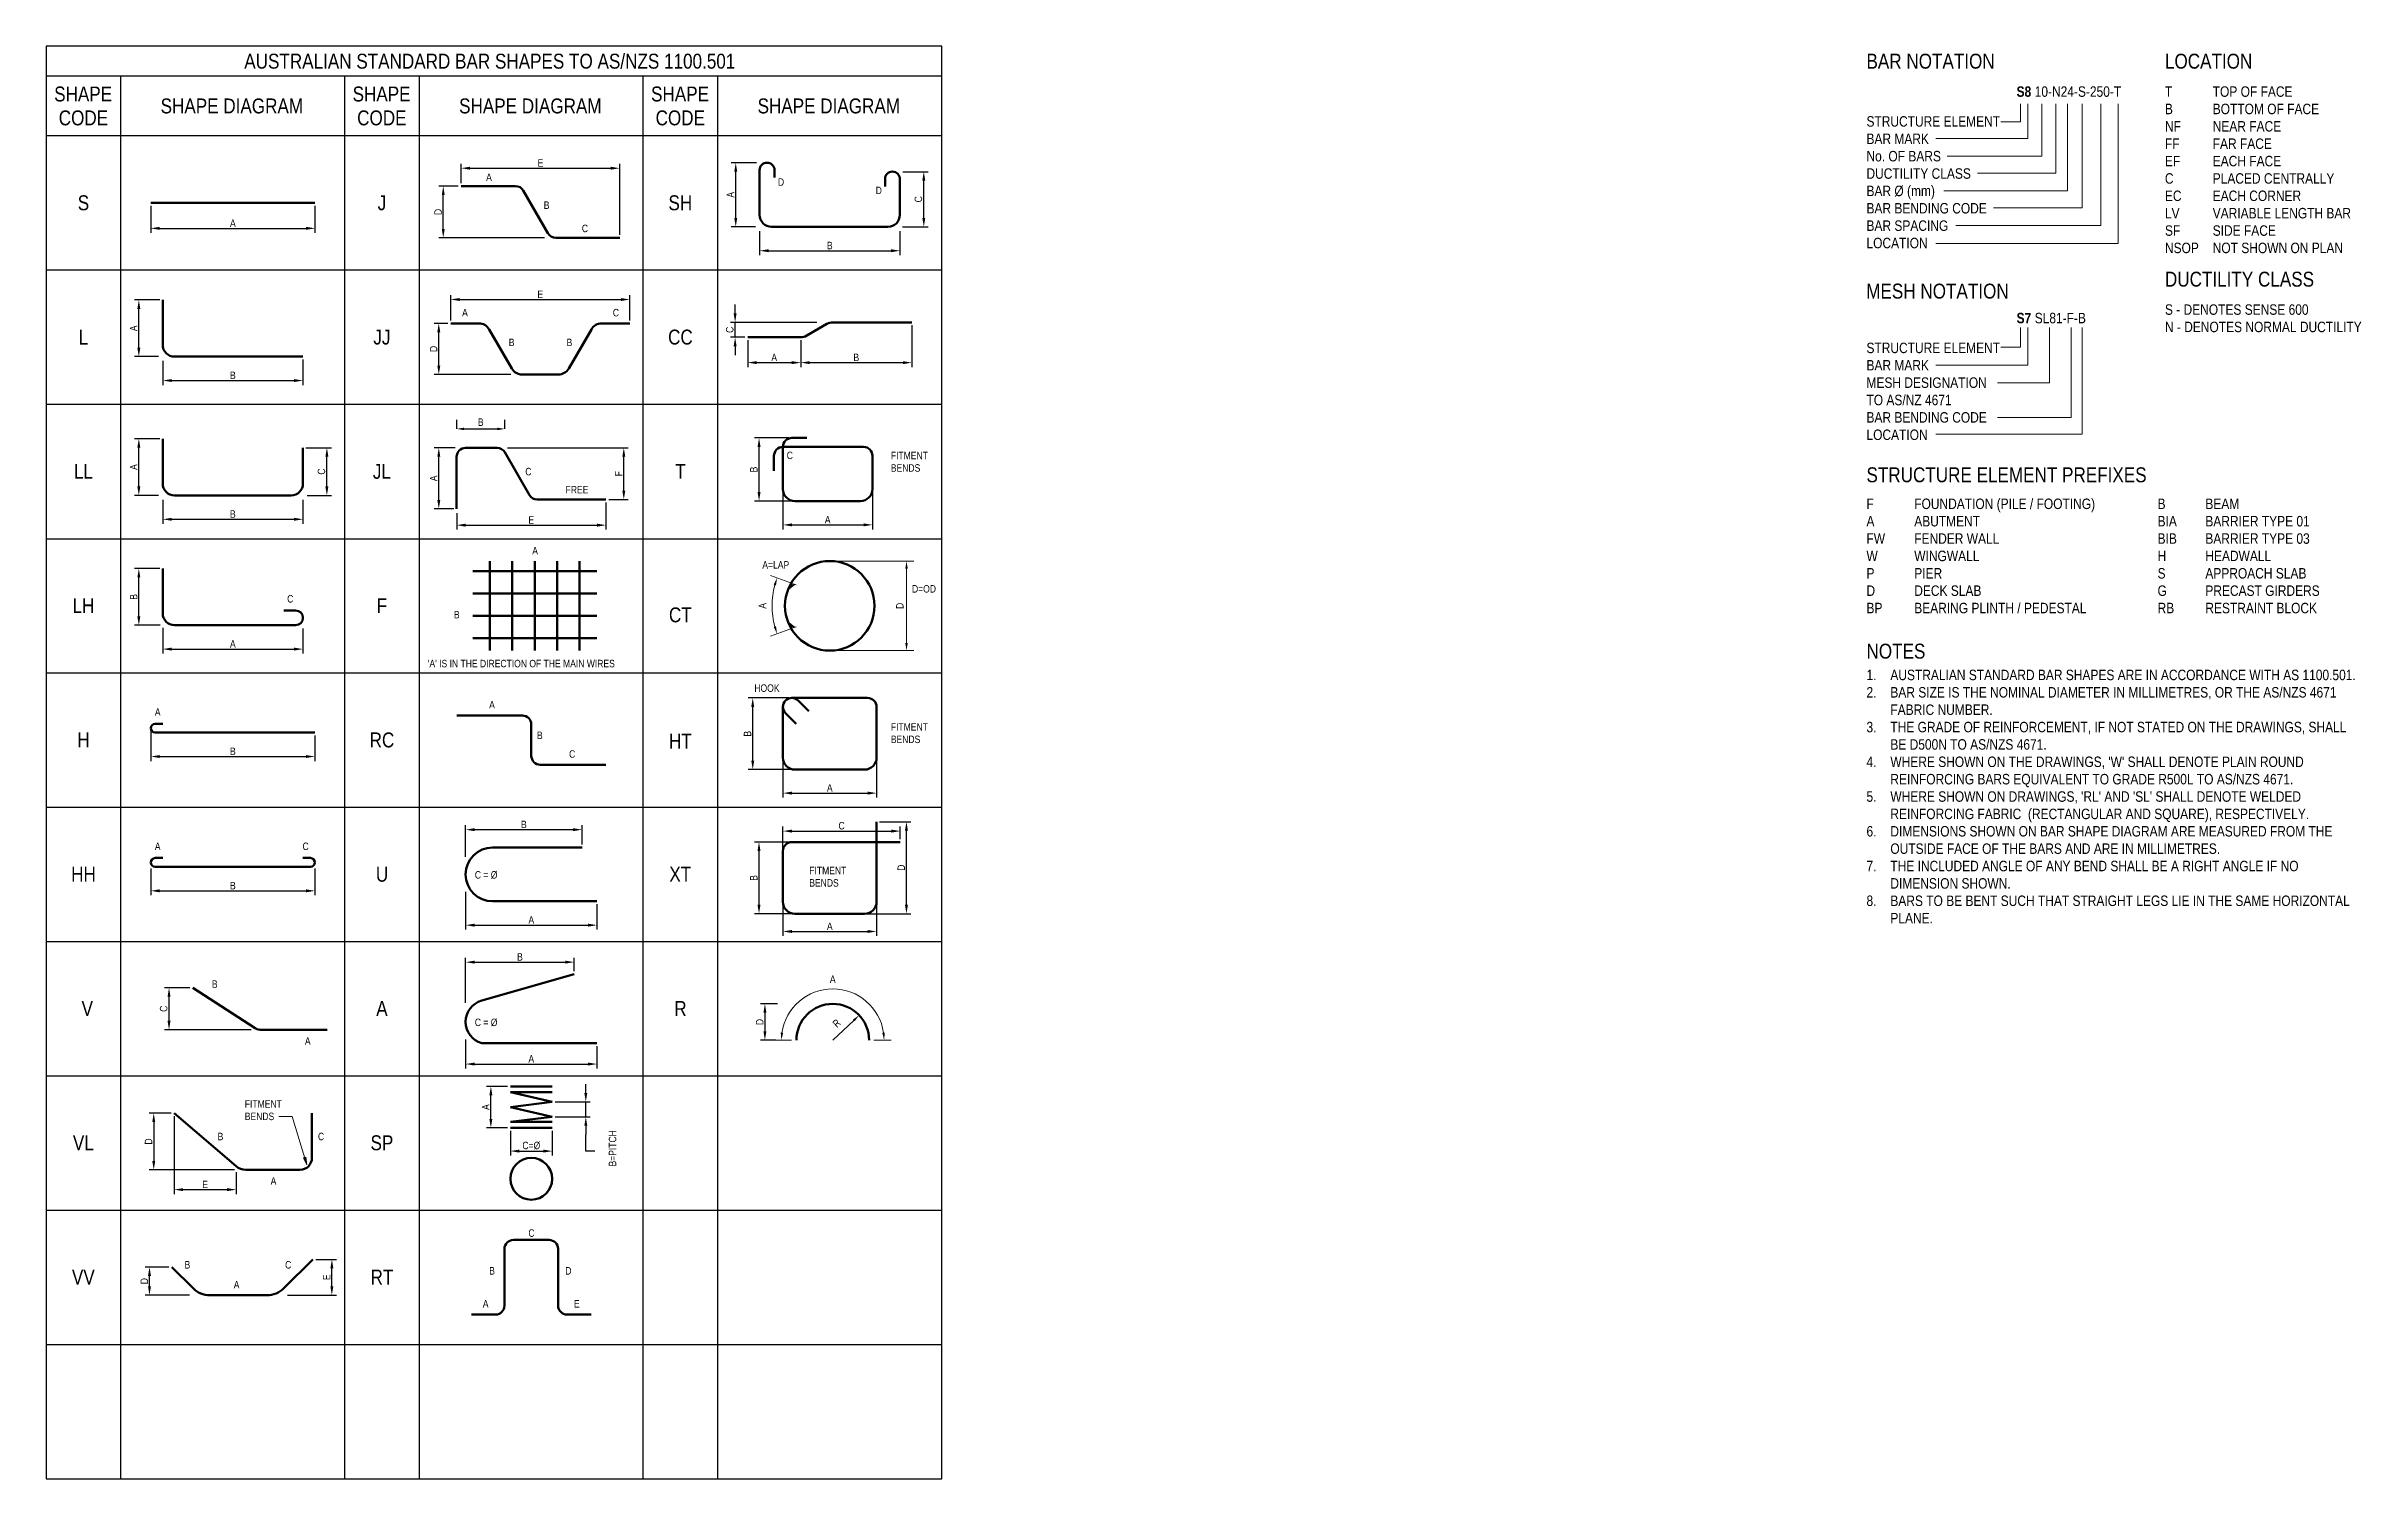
# Model space of a CAD drawing. Header units: metres. Extents: x 1.247 to 2.023, y 1.83 to 2.31.
import ezdxf

# ---------------------------------------------------------------- set-up
doc = ezdxf.new("R2010")
doc.units = ezdxf.units.M
doc.linetypes.add('JacobsDash', pattern=[0.0045, 0.003, -0.0015])
doc.layers.get('Defpoints').update_dxf_attribs({"color": 41})
for name, color, linetype, lineweight in [('A-ANNO-DIMS', 7, 'Continuous', 9), ('A-DETL', 7, 'Continuous', 13), ('G-ANNO-TEXT', 7, 'Continuous', 9)]:
    doc.layers.add(name, color=color, linetype=linetype, lineweight=lineweight)
doc.styles.add('Arial Narrow', font='ARIALN.TTF', dxfattribs={"height": 0.005})
doc.styles.add('Arial Narrow_1', font='ARIALN.TTF', dxfattribs={"height": 0.0025})
doc.styles.add('Arial Narrow_2', font='ARIALN.TTF', dxfattribs={"height": 0.0035})
doc.styles.add('Arial Narrow_B', font='ARIALNB.TTF', dxfattribs={"height": 0.0035})
doc.dimstyles.new('____ddd____', dxfattribs={"dimscale": 0.3048, "dimtxt": 0.002559, "dimasz": 0.009843, "dimexe": 0.004921, "dimexo": 0.003281, "dimgap": 0.00164, "dimtad": 1, "dimdec": 0, "dimlfac": 1000, "dimzin": 0, "dimdsep": 46, "dimtxsty": 'Arial Narrow_1', "dimsah": 1, "dimcen": 0.09, "dimaunit": 1, "dimadec": 4, "dimazin": 0, "dimtfac": 1, "dimtdec": 4, "dimtix": 1, "dimtmove": 0, "dimatfit": 3, "dimfxl": 1, "dimtvp": 1, "dimtolj": 1, "dimtzin": 0, "dimarcsym": 2})
doc.dimstyles.new('____ddd_____1', dxfattribs={"dimscale": 0.3048, "dimtxt": 0.002559, "dimasz": 0.009843, "dimexe": 0.004921, "dimexo": 0.003281, "dimgap": 0.00164, "dimtad": 1, "dimdec": 0, "dimlfac": 1000, "dimzin": 0, "dimdsep": 46, "dimtxsty": 'Arial Narrow_1', "dimsah": 1, "dimcen": 0.09, "dimaunit": 1, "dimadec": 4, "dimazin": 0, "dimtfac": 1, "dimtdec": 4, "dimtix": 1, "dimtmove": 1, "dimatfit": 3, "dimfxl": 1, "dimtvp": 1, "dimtolj": 1, "dimtzin": 0, "dimarcsym": 2})
doc.dimstyles.new('Dimension_Angle_T___º__', dxfattribs={"dimscale": 0.3048, "dimtxt": 0.002559, "dimasz": 0.008202, "dimexe": 0.007874, "dimexo": 0.005249, "dimgap": 0.006562, "dimtad": 1, "dimdec": 3, "dimlfac": 1000, "dimrnd": 0.001, "dimzin": 0, "dimdsep": 46, "dimtxsty": 'Arial Narrow_1', "dimsah": 1, "dimcen": 0.09, "dimadec": 0, "dimazin": 0, "dimtfac": 1, "dimtdec": 4, "dimtix": 1, "dimtmove": 0, "dimatfit": 3, "dimfxl": 1, "dimtvp": 1, "dimtolj": 1, "dimtzin": 0, "dimlwd": 18, "dimlwe": 18, "dimarcsym": 2})
doc.dimstyles.new('Dimension_Angle_T___º___1', dxfattribs={"dimscale": 0.3048, "dimtxt": 0.002559, "dimasz": 0.008202, "dimexe": 0.007874, "dimexo": 0.005249, "dimgap": 0.006562, "dimtad": 1, "dimdec": 3, "dimlfac": 1000, "dimrnd": 0.001, "dimzin": 0, "dimdsep": 46, "dimtxsty": 'Arial Narrow_1', "dimsah": 1, "dimcen": 0.09, "dimadec": 0, "dimazin": 0, "dimtfac": 1, "dimtdec": 4, "dimtix": 1, "dimtmove": 0, "dimatfit": 3, "dimfxl": 1, "dimtvp": 1, "dimtolj": 1, "dimtzin": 0, "dimlwd": 18, "dimlwe": 18, "dimarcsym": 2})
doc.dimstyles.new('Dimension_Arc_Length_T__mm_', dxfattribs={"dimscale": 0.3048, "dimtxt": 0.002559, "dimasz": 0.008202, "dimexe": 0.007874, "dimexo": 0.004921, "dimgap": 0.003281, "dimtad": 1, "dimdec": 0, "dimlfac": 1000, "dimzin": 0, "dimdsep": 46, "dimtxsty": 'Arial Narrow_1', "dimsah": 1, "dimcen": 0.09, "dimaunit": 1, "dimadec": 4, "dimazin": 0, "dimtfac": 1, "dimtdec": 4, "dimtix": 1, "dimtmove": 0, "dimatfit": 3, "dimfxl": 1, "dimtvp": 1, "dimtolj": 1, "dimtzin": 0, "dimlwd": 18, "dimlwe": 18, "dimarcsym": 2})
doc.dimstyles.new('Dimension_Radial_T__mm_', dxfattribs={"dimscale": 0.3048, "dimtxt": 0.002559, "dimasz": 0.008202, "dimexe": 0.007874, "dimexo": 0, "dimgap": 0.006562, "dimtad": 1, "dimjust": 3, "dimdec": 0, "dimlfac": 1000, "dimzin": 0, "dimdsep": 46, "dimtxsty": 'Arial Narrow_1', "dimsah": 1, "dimcen": 0.09, "dimaunit": 1, "dimadec": 4, "dimazin": 0, "dimtfac": 1, "dimtdec": 4, "dimtix": 1, "dimtmove": 0, "dimatfit": 2, "dimfxl": 1, "dimtvp": 1, "dimtolj": 1, "dimtzin": 0, "dimlwd": 18, "dimlwe": 18, "dimarcsym": 2})
doc.dimstyles.new('Dimension_Standard_T_REO', dxfattribs={"dimscale": 0.3048, "dimtxt": 0.002559, "dimasz": 0.008202, "dimexe": 0.009843, "dimexo": 0.0625, "dimgap": 0.003281, "dimtad": 1, "dimdec": 0, "dimlfac": 1000, "dimzin": 0, "dimdsep": 46, "dimtxsty": 'Arial Narrow_1', "dimsah": 1, "dimcen": 0.09, "dimaunit": 1, "dimadec": 4, "dimazin": 0, "dimtfac": 1, "dimtdec": 4, "dimtix": 1, "dimtmove": 0, "dimatfit": 3, "dimfxl": 0.009843, "dimfxlon": 1, "dimtvp": 1, "dimtolj": 1, "dimtzin": 0, "dimlwd": 25, "dimlwe": 25, "dimarcsym": 2})

msp = doc.modelspace()

# ---------------------------------------------------------------- texts
at = {"layer": 'G-ANNO-TEXT', "attachment_point": 1, "bg_fill": 3, "box_fill_scale": 1, "bg_fill_color": 256, "bg_fill_transparency": 0}
for s, insert, char_height, style in [('BAR NOTATION', (1.857149, 2.3075458), 0.005, 'Arial Narrow'), ('LOCATION', (1.957149, 2.3075458), 0.005, 'Arial Narrow'), ('T', (1.957149, 2.2966099), 0.0035, 'Arial Narrow_2'), ('TOP OF FACE', (1.9731562, 2.2966099), 0.0035, 'Arial Narrow_2'), ('SHAPE DIAGRAM', (1.2856033, 2.2925458), 0.005, 'Arial Narrow'), ('SHAPE DIAGRAM', (1.3856146, 2.2925458), 0.005, 'Arial Narrow'), ('SHAPE DIAGRAM', (1.4856187, 2.2925458), 0.005, 'Arial Narrow'), ('S', (1.2578364, 2.260095), 0.005, 'Arial Narrow'), ('J', (1.3583314, 2.260095), 0.005, 'Arial Narrow'), ('SH', (1.4557514, 2.260095), 0.005, 'Arial Narrow'), ('DUCTILITY CLASS', (1.957149, 2.2344965), 0.005, 'Arial Narrow'), ('MESH NOTATION', (1.8570708, 2.2304965), 0.005, 'Arial Narrow'), ('S - DENOTES SENSE 600', (1.957149, 2.2235606), 0.0035, 'Arial Narrow_2'), ('L', (1.2581664, 2.215095), 0.005, 'Arial Narrow'), ('JJ', (1.3568764, 2.215095), 0.005, 'Arial Narrow'), ('CC', (1.4556256, 2.215095), 0.005, 'Arial Narrow'), ('LL', (1.2565464, 2.170095), 0.005, 'Arial Narrow'), ('JL', (1.3567114, 2.170095), 0.005, 'Arial Narrow'), ('T', (1.4580014, 2.170095), 0.005, 'Arial Narrow'), ('STRUCTURE ELEMENT PREFIXES', (1.857149, 2.1689355), 0.005, 'Arial Narrow'), ('F', (1.857149, 2.1584687), 0.0035, 'Arial Narrow_2'), ('FOUNDATION (PILE / FOOTING)', (1.8731562, 2.1584687), 0.0035, 'Arial Narrow_2'), ('B', (1.9546807, 2.1584687), 0.0035, 'Arial Narrow_2'), ('BEAM', (1.970688, 2.1584687), 0.0035, 'Arial Narrow_2'), ('LH', (1.2560814, 2.125095), 0.005, 'Arial Narrow'), ('F', (1.3580014, 2.125095), 0.005, 'Arial Narrow'), ('CT', (1.4559164, 2.1220071), 0.005, 'Arial Narrow'), ('1.', (1.857149, 2.1011234), 0.0035, 'Arial Narrow_2'), ('AUSTRALIAN STANDARD BAR SHAPES ARE IN ACCORDANCE WITH AS 1100.501. ', (1.8651526, 2.1011234), 0.0035, 'Arial Narrow_2'), ('H', (1.2577014, 2.080095), 0.005, 'Arial Narrow'), ('RC', (1.3556214, 2.080095), 0.005, 'Arial Narrow'), ('HT', (1.4559164, 2.0796998), 0.005, 'Arial Narrow'), ('3.', (1.857149, 2.0836609), 0.0035, 'Arial Narrow_2'), ('4.', (1.857149, 2.0720192), 0.0035, 'Arial Narrow_2'), ('5.', (1.857149, 2.0603775), 0.0035, 'Arial Narrow_2'), ('6.', (1.857149, 2.0487359), 0.0035, 'Arial Narrow_2'), ('HH', (1.2556214, 2.035095), 0.005, 'Arial Narrow'), ('U', (1.3577275, 2.035095), 0.005, 'Arial Narrow'), ('XT', (1.4560514, 2.035095), 0.005, 'Arial Narrow'), ('7.', (1.857149, 2.0370942), 0.0035, 'Arial Narrow_2'), ('8.', (1.857149, 2.0254525), 0.0035, 'Arial Narrow_2'), ('V', (1.2591184, 1.990095), 0.005, 'Arial Narrow'), ('A', (1.3578409, 1.990095), 0.005, 'Arial Narrow'), ('R', (1.4577014, 1.990095), 0.005, 'Arial Narrow'), ('VL', (1.2562164, 1.945095), 0.005, 'Arial Narrow'), ('SP', (1.3559227, 1.945095), 0.005, 'Arial Narrow'), ('VV', (1.2558864, 1.900095), 0.005, 'Arial Narrow'), ('RT', (1.3559231, 1.900095), 0.005, 'Arial Narrow')]:
    msp.add_mtext(s, dxfattribs=dict(at, insert=insert, char_height=char_height, style=style))
at = {"layer": 'G-ANNO-TEXT', "insert": (1.5029385, 2.0351072), "char_height": 0.0025, "attachment_point": 1, "style": 'Arial Narrow_1', "bg_fill": 3, "box_fill_scale": 1, "bg_fill_color": 256, "bg_fill_true_color": 13158600, "bg_fill_transparency": 0}
msp.add_mtext('FITMENT ', dxfattribs=at)

# ---------------------------------------------------------------- blocks, each defined once
blk = doc.blocks.new('DIMBLOCK1-DRG-2872291 - BAR SHAPE DIAGRAM')
at = {"layer": 'A-ANNO-DIMS', "color": 0, "lineweight": -2, "transparency": 16777216}
for p, q in [((1.2823, 2.25653), (1.2823, 2.24753)), ((1.3373, 2.25653), (1.3373, 2.24753)), ((1.2853, 2.24903), (1.3343, 2.24903))]:
    blk.add_line(p, q, dxfattribs=at)
at = {"layer": 'A-ANNO-DIMS', "color": 0, "transparency": 16777216}
for points in [[(1.2853, 2.24953), (1.2853, 2.24853), (1.2823, 2.24903)], [(1.3343, 2.24953), (1.3343, 2.24853), (1.3373, 2.24903)]]:
    blk.add_solid(points, dxfattribs=at)
at = {"layer": 'Defpoints', "color": 0, "transparency": 16777216}
for p in [(1.2823, 2.25753), (1.3373, 2.25753), (1.3373, 2.24903)]:
    blk.add_point(p, dxfattribs=at)
at = {"layer": 'A-ANNO-DIMS', "color": 0, "transparency": 16777216, "insert": (1.3098, 2.25078), "char_height": 0.0025, "width": 0.0022905, "attachment_point": 5, "style": 'Arial Narrow_1'}
blk.add_mtext('\\A1;A', dxfattribs=at)
blk = doc.blocks.new('DIMBLOCK2-DRG-2872291 - BAR SHAPE DIAGRAM')
at = {"layer": 'A-ANNO-DIMS', "color": 0, "lineweight": -2, "transparency": 16777216}
for p, q in [((1.2853, 2.22503), (1.2768, 2.22503)), ((1.2783, 2.20903), (1.2783, 2.22203)), ((1.28486, 2.20603), (1.2768, 2.20603))]:
    blk.add_line(p, q, dxfattribs=at)
at = {"layer": 'A-ANNO-DIMS', "color": 0, "transparency": 16777216}
for points in [[(1.2778, 2.22203), (1.2788, 2.22203), (1.2783, 2.22503)], [(1.2778, 2.20903), (1.2788, 2.20903), (1.2783, 2.20603)]]:
    blk.add_solid(points, dxfattribs=at)
at = {"layer": 'Defpoints', "color": 0, "transparency": 16777216}
for p in [(1.2783, 2.22503), (1.2863, 2.22503), (1.28586, 2.20603)]:
    blk.add_point(p, dxfattribs=at)
at = {"layer": 'A-ANNO-DIMS', "color": 0, "transparency": 16777216, "insert": (1.27655, 2.21553), "char_height": 0.0025, "width": 0.0022905, "attachment_point": 5, "rotation": 90, "style": 'Arial Narrow_1'}
blk.add_mtext('\\A1;A', dxfattribs=at)
blk = doc.blocks.new('DIMBLOCK3-DRG-2872291 - BAR SHAPE DIAGRAM')
at = {"layer": 'A-ANNO-DIMS', "color": 0, "lineweight": -2, "transparency": 16777216}
for p, q in [((1.2863, 2.2046), (1.2863, 2.19653)), ((1.3333, 2.20503), (1.3333, 2.19653)), ((1.2893, 2.19803), (1.3303, 2.19803))]:
    blk.add_line(p, q, dxfattribs=at)
at = {"layer": 'A-ANNO-DIMS', "color": 0, "transparency": 16777216}
for points in [[(1.2893, 2.19853), (1.2893, 2.19753), (1.2863, 2.19803)], [(1.3303, 2.19853), (1.3303, 2.19753), (1.3333, 2.19803)]]:
    blk.add_solid(points, dxfattribs=at)
at = {"layer": 'Defpoints', "color": 0, "transparency": 16777216}
for p in [(1.2863, 2.2056), (1.3333, 2.20603), (1.3333, 2.19803)]:
    blk.add_point(p, dxfattribs=at)
at = {"layer": 'A-ANNO-DIMS', "color": 0, "transparency": 16777216, "insert": (1.3098, 2.19978), "char_height": 0.0025, "width": 0.0022905, "attachment_point": 5, "style": 'Arial Narrow_1'}
blk.add_mtext('\\A1;B', dxfattribs=at)
blk = doc.blocks.new('DIMBLOCK4-DRG-2872291 - BAR SHAPE DIAGRAM')
at = {"layer": 'A-ANNO-DIMS', "color": 0, "lineweight": -2, "transparency": 16777216}
for p, q in [((1.2853, 2.17853), (1.2768, 2.17853)), ((1.2783, 2.16253), (1.2783, 2.17553)), ((1.28486, 2.15953), (1.2768, 2.15953))]:
    blk.add_line(p, q, dxfattribs=at)
at = {"layer": 'A-ANNO-DIMS', "color": 0, "transparency": 16777216}
for points in [[(1.2778, 2.17553), (1.2788, 2.17553), (1.2783, 2.17853)], [(1.2778, 2.16253), (1.2788, 2.16253), (1.2783, 2.15953)]]:
    blk.add_solid(points, dxfattribs=at)
at = {"layer": 'Defpoints', "color": 0, "transparency": 16777216}
for p in [(1.2783, 2.17853), (1.2863, 2.17853), (1.28586, 2.15953)]:
    blk.add_point(p, dxfattribs=at)
at = {"layer": 'A-ANNO-DIMS', "color": 0, "transparency": 16777216, "insert": (1.27655, 2.16903), "char_height": 0.0025, "width": 0.0022905, "attachment_point": 5, "rotation": 90, "style": 'Arial Narrow_1'}
blk.add_mtext('\\A1;A', dxfattribs=at)
blk = doc.blocks.new('DIMBLOCK5-DRG-2872291 - BAR SHAPE DIAGRAM')
at = {"layer": 'A-ANNO-DIMS', "color": 0, "lineweight": -2, "transparency": 16777216}
for p, q in [((1.2863, 2.1581), (1.2863, 2.15003)), ((1.3333, 2.1581), (1.3333, 2.15003)), ((1.2893, 2.15153), (1.3303, 2.15153))]:
    blk.add_line(p, q, dxfattribs=at)
at = {"layer": 'A-ANNO-DIMS', "color": 0, "transparency": 16777216}
for points in [[(1.2893, 2.15203), (1.2893, 2.15103), (1.2863, 2.15153)], [(1.3303, 2.15203), (1.3303, 2.15103), (1.3333, 2.15153)]]:
    blk.add_solid(points, dxfattribs=at)
at = {"layer": 'Defpoints', "color": 0, "transparency": 16777216}
for p in [(1.2863, 2.1591), (1.3333, 2.1591), (1.3333, 2.15153)]:
    blk.add_point(p, dxfattribs=at)
at = {"layer": 'A-ANNO-DIMS', "color": 0, "transparency": 16777216, "insert": (1.3098, 2.15328), "char_height": 0.0025, "width": 0.0022905, "attachment_point": 5, "style": 'Arial Narrow_1'}
blk.add_mtext('\\A1;B', dxfattribs=at)
blk = doc.blocks.new('DIMBLOCK6-DRG-2872291 - BAR SHAPE DIAGRAM')
at = {"layer": 'A-ANNO-DIMS', "color": 0, "lineweight": -2, "transparency": 16777216}
for p, q in [((1.3343, 2.17553), (1.3428, 2.17553)), ((1.3413, 2.16253), (1.3413, 2.17253)), ((1.33473, 2.15953), (1.3428, 2.15953))]:
    blk.add_line(p, q, dxfattribs=at)
at = {"layer": 'A-ANNO-DIMS', "color": 0, "transparency": 16777216}
for points in [[(1.3408, 2.17253), (1.3418, 2.17253), (1.3413, 2.17553)], [(1.3408, 2.16253), (1.3418, 2.16253), (1.3413, 2.15953)]]:
    blk.add_solid(points, dxfattribs=at)
at = {"layer": 'Defpoints', "color": 0, "transparency": 16777216}
for p in [(1.3333, 2.17553), (1.3413, 2.17553), (1.33373, 2.15953)]:
    blk.add_point(p, dxfattribs=at)
at = {"layer": 'A-ANNO-DIMS', "color": 0, "transparency": 16777216, "insert": (1.3395, 2.16753), "char_height": 0.0025, "width": 0.0024855, "attachment_point": 5, "rotation": 90, "style": 'Arial Narrow_1'}
blk.add_mtext('\\A1;C', dxfattribs=at)
blk = doc.blocks.new('DIMBLOCK7-DRG-2872291 - BAR SHAPE DIAGRAM')
at = {"layer": 'A-ANNO-DIMS', "color": 0, "lineweight": -2, "transparency": 16777216}
for p, q in [((1.2823, 2.08053), (1.2823, 2.07053)), ((1.2853, 2.07203), (1.3343, 2.07203)), ((1.3373, 2.07903), (1.3373, 2.07053))]:
    blk.add_line(p, q, dxfattribs=at)
at = {"layer": 'A-ANNO-DIMS', "color": 0, "transparency": 16777216}
for points in [[(1.2853, 2.07253), (1.2853, 2.07153), (1.2823, 2.07203)], [(1.3343, 2.07253), (1.3343, 2.07153), (1.3373, 2.07203)]]:
    blk.add_solid(points, dxfattribs=at)
at = {"layer": 'Defpoints', "color": 0, "transparency": 16777216}
for p in [(1.2823, 2.08153), (1.3373, 2.08003), (1.3373, 2.07203)]:
    blk.add_point(p, dxfattribs=at)
at = {"layer": 'A-ANNO-DIMS', "color": 0, "transparency": 16777216, "insert": (1.3098, 2.07378), "char_height": 0.0025, "width": 0.0022905, "attachment_point": 5, "style": 'Arial Narrow_1'}
blk.add_mtext('\\A1;B', dxfattribs=at)
blk = doc.blocks.new('DIMBLOCK8-DRG-2872291 - BAR SHAPE DIAGRAM')
at = {"layer": 'A-ANNO-DIMS', "color": 0, "lineweight": -2, "transparency": 16777216}
for p, q in [((1.29542, 1.99454), (1.28692, 1.99454)), ((1.28842, 1.98348), (1.28842, 1.99154)), ((1.31592, 1.98048), (1.28692, 1.98048))]:
    blk.add_line(p, q, dxfattribs=at)
at = {"layer": 'A-ANNO-DIMS', "color": 0, "transparency": 16777216}
for points in [[(1.28792, 1.99154), (1.28892, 1.99154), (1.28842, 1.99454)], [(1.28792, 1.98348), (1.28892, 1.98348), (1.28842, 1.98048)]]:
    blk.add_solid(points, dxfattribs=at)
at = {"layer": 'Defpoints', "color": 0, "transparency": 16777216}
for p in [(1.28842, 1.99454), (1.29642, 1.99454), (1.31692, 1.98048)]:
    blk.add_point(p, dxfattribs=at)
at = {"layer": 'A-ANNO-DIMS', "color": 0, "transparency": 16777216, "insert": (1.28663, 1.98751), "char_height": 0.0025, "width": 0.0024855, "attachment_point": 5, "rotation": 90, "style": 'Arial Narrow_1'}
blk.add_mtext('\\A1;C', dxfattribs=at)
blk = doc.blocks.new('DIMBLOCK9-DRG-2872291 - BAR SHAPE DIAGRAM')
at = {"layer": 'A-ANNO-DIMS', "color": 0, "lineweight": -2, "transparency": 16777216}
for p, q in [((1.28913, 1.95253), (1.2818, 1.95253)), ((1.2833, 1.94953), (1.2833, 1.93653)), ((1.3104, 1.93353), (1.2818, 1.93353))]:
    blk.add_line(p, q, dxfattribs=at)
at = {"layer": 'A-ANNO-DIMS', "color": 0, "transparency": 16777216}
for points in [[(1.2828, 1.94953), (1.2838, 1.94953), (1.2833, 1.95253)], [(1.2828, 1.93653), (1.2838, 1.93653), (1.2833, 1.93353)]]:
    blk.add_solid(points, dxfattribs=at)
at = {"layer": 'Defpoints', "color": 0, "transparency": 16777216}
for p in [(1.29013, 1.95253), (1.2833, 1.93353), (1.3114, 1.93353)]:
    blk.add_point(p, dxfattribs=at)
at = {"layer": 'A-ANNO-DIMS', "color": 0, "transparency": 16777216, "insert": (1.28155, 1.94303), "char_height": 0.0025, "width": 0.0024855, "attachment_point": 5, "rotation": 90, "style": 'Arial Narrow_1'}
blk.add_mtext('\\A1;D', dxfattribs=at)
blk = doc.blocks.new('DIMBLOCK10-DRG-2872291 - BAR SHAPE DIAGRAM')
at = {"layer": 'A-ANNO-DIMS', "color": 0, "lineweight": -2, "transparency": 16777216}
for p, q in [((1.28838, 1.90095), (1.28037, 1.90095)), ((1.28187, 1.89453), (1.28187, 1.89795)), ((1.29527, 1.89153), (1.28037, 1.89153))]:
    blk.add_line(p, q, dxfattribs=at)
at = {"layer": 'A-ANNO-DIMS', "color": 0, "transparency": 16777216}
for points in [[(1.28137, 1.89795), (1.28237, 1.89795), (1.28187, 1.90095)], [(1.28137, 1.89453), (1.28237, 1.89453), (1.28187, 1.89153)]]:
    blk.add_solid(points, dxfattribs=at)
at = {"layer": 'Defpoints', "color": 0, "transparency": 16777216}
for p in [(1.28187, 1.90095), (1.28938, 1.90095), (1.29627, 1.89153)]:
    blk.add_point(p, dxfattribs=at)
at = {"layer": 'A-ANNO-DIMS', "color": 0, "transparency": 16777216, "insert": (1.28012, 1.89624), "char_height": 0.0025, "width": 0.0024855, "attachment_point": 5, "rotation": 90, "style": 'Arial Narrow_1'}
blk.add_mtext('\\A1;D', dxfattribs=at)
blk = doc.blocks.new('DIMBLOCK11-DRG-2872291 - BAR SHAPE DIAGRAM')
at = {"layer": 'A-ANNO-DIMS', "color": 0, "lineweight": -2, "transparency": 16777216}
for p, q in [((1.33755, 1.90353), (1.34448, 1.90353)), ((1.34298, 1.89453), (1.34298, 1.90053)), ((1.32808, 1.89153), (1.34448, 1.89153))]:
    blk.add_line(p, q, dxfattribs=at)
at = {"layer": 'A-ANNO-DIMS', "color": 0, "transparency": 16777216}
for points in [[(1.34248, 1.90053), (1.34348, 1.90053), (1.34298, 1.90353)], [(1.34248, 1.89453), (1.34348, 1.89453), (1.34298, 1.89153)]]:
    blk.add_solid(points, dxfattribs=at)
at = {"layer": 'Defpoints', "color": 0, "transparency": 16777216}
for p in [(1.33655, 1.90353), (1.34298, 1.90353), (1.32708, 1.89153)]:
    blk.add_point(p, dxfattribs=at)
at = {"layer": 'A-ANNO-DIMS', "color": 0, "transparency": 16777216, "insert": (1.34123, 1.89753), "char_height": 0.0025, "width": 0.0022905, "attachment_point": 5, "rotation": 90, "style": 'Arial Narrow_1'}
blk.add_mtext('\\A1;E', dxfattribs=at)
blk = doc.blocks.new('DIMBLOCK12-DRG-2872291 - BAR SHAPE DIAGRAM')
at = {"layer": 'A-ANNO-DIMS', "color": 0, "lineweight": -2, "transparency": 16777216}
for p, q in [((1.3853, 2.26318), (1.3788, 2.26318)), ((1.3803, 2.24886), (1.3803, 2.26018)), ((1.41423, 2.24586), (1.3788, 2.24586))]:
    blk.add_line(p, q, dxfattribs=at)
at = {"layer": 'A-ANNO-DIMS', "color": 0, "transparency": 16777216}
for points in [[(1.3798, 2.26018), (1.3808, 2.26018), (1.3803, 2.26318)], [(1.3798, 2.24886), (1.3808, 2.24886), (1.3803, 2.24586)]]:
    blk.add_solid(points, dxfattribs=at)
at = {"layer": 'Defpoints', "color": 0, "transparency": 16777216}
for p in [(1.3803, 2.26318), (1.3863, 2.26318), (1.41523, 2.24586)]:
    blk.add_point(p, dxfattribs=at)
at = {"layer": 'A-ANNO-DIMS', "color": 0, "transparency": 16777216, "insert": (1.37855, 2.25452), "char_height": 0.0025, "width": 0.0024855, "attachment_point": 5, "rotation": 90, "style": 'Arial Narrow_1'}
blk.add_mtext('\\A1;D', dxfattribs=at)
blk = doc.blocks.new('DIMBLOCK13-DRG-2872291 - BAR SHAPE DIAGRAM')
at = {"layer": 'A-ANNO-DIMS', "color": 0, "lineweight": -2, "transparency": 16777216}
for p, q in [((1.3863, 2.26418), (1.3863, 2.27068)), ((1.3893, 2.26918), (1.43641, 2.26918)), ((1.43941, 2.24686), (1.43941, 2.27068))]:
    blk.add_line(p, q, dxfattribs=at)
at = {"layer": 'A-ANNO-DIMS', "color": 0, "transparency": 16777216}
for points in [[(1.3893, 2.26968), (1.3893, 2.26868), (1.3863, 2.26918)], [(1.43641, 2.26968), (1.43641, 2.26868), (1.43941, 2.26918)]]:
    blk.add_solid(points, dxfattribs=at)
at = {"layer": 'Defpoints', "color": 0, "transparency": 16777216}
for p in [(1.43941, 2.26918), (1.3863, 2.26318), (1.43941, 2.24586)]:
    blk.add_point(p, dxfattribs=at)
at = {"layer": 'A-ANNO-DIMS', "color": 0, "transparency": 16777216, "insert": (1.41286, 2.27093), "char_height": 0.0025, "width": 0.0022905, "attachment_point": 5, "style": 'Arial Narrow_1'}
blk.add_mtext('\\A1;E', dxfattribs=at)
blk = doc.blocks.new('DIMBLOCK14-DRG-2872291 - BAR SHAPE DIAGRAM')
at = {"layer": 'A-ANNO-DIMS', "color": 0, "lineweight": -2, "transparency": 16777216}
for p, q in [((1.3818, 2.21718), (1.3773, 2.21718)), ((1.3788, 2.20303), (1.3788, 2.21418)), ((1.40299, 2.20003), (1.3773, 2.20003))]:
    blk.add_line(p, q, dxfattribs=at)
at = {"layer": 'A-ANNO-DIMS', "color": 0, "transparency": 16777216}
for points in [[(1.3783, 2.21418), (1.3793, 2.21418), (1.3788, 2.21718)], [(1.3783, 2.20303), (1.3793, 2.20303), (1.3788, 2.20003)]]:
    blk.add_solid(points, dxfattribs=at)
at = {"layer": 'Defpoints', "color": 0, "transparency": 16777216}
for p in [(1.3788, 2.21718), (1.3828, 2.21718), (1.40399, 2.20003)]:
    blk.add_point(p, dxfattribs=at)
at = {"layer": 'A-ANNO-DIMS', "color": 0, "transparency": 16777216, "insert": (1.37705, 2.20861), "char_height": 0.0025, "width": 0.0024855, "attachment_point": 5, "rotation": 90, "style": 'Arial Narrow_1'}
blk.add_mtext('\\A1;D', dxfattribs=at)
blk = doc.blocks.new('DIMBLOCK15-DRG-2872291 - BAR SHAPE DIAGRAM')
at = {"layer": 'A-ANNO-DIMS', "color": 0, "lineweight": -2, "transparency": 16777216}
for p, q in [((1.3828, 2.21818), (1.3828, 2.22668)), ((1.4428, 2.21818), (1.4428, 2.22668)), ((1.3858, 2.22518), (1.4398, 2.22518))]:
    blk.add_line(p, q, dxfattribs=at)
at = {"layer": 'A-ANNO-DIMS', "color": 0, "transparency": 16777216}
for points in [[(1.3858, 2.22568), (1.3858, 2.22468), (1.3828, 2.22518)], [(1.4398, 2.22568), (1.4398, 2.22468), (1.4428, 2.22518)]]:
    blk.add_solid(points, dxfattribs=at)
at = {"layer": 'Defpoints', "color": 0, "transparency": 16777216}
for p in [(1.4428, 2.22518), (1.3828, 2.21718), (1.4428, 2.21718)]:
    blk.add_point(p, dxfattribs=at)
at = {"layer": 'A-ANNO-DIMS', "color": 0, "transparency": 16777216, "insert": (1.4128, 2.22693), "char_height": 0.0025, "width": 0.0022905, "attachment_point": 5, "style": 'Arial Narrow_1'}
blk.add_mtext('\\A1;E', dxfattribs=at)
blk = doc.blocks.new('DIMBLOCK16-DRG-2872291 - BAR SHAPE DIAGRAM')
at = {"layer": 'A-ANNO-DIMS', "color": 0, "lineweight": -2, "transparency": 16777216}
for p, q in [((1.43479, 2.15715), (1.43479, 2.14806)), ((1.38479, 2.15353), (1.38479, 2.14806)), ((1.38779, 2.14956), (1.43179, 2.14956))]:
    blk.add_line(p, q, dxfattribs=at)
at = {"layer": 'A-ANNO-DIMS', "color": 0, "transparency": 16777216}
for points in [[(1.38779, 2.15006), (1.38779, 2.14906), (1.38479, 2.14956)], [(1.43179, 2.15006), (1.43179, 2.14906), (1.43479, 2.14956)]]:
    blk.add_solid(points, dxfattribs=at)
at = {"layer": 'Defpoints', "color": 0, "transparency": 16777216}
for p in [(1.43479, 2.15815), (1.38479, 2.15453), (1.43479, 2.14956)]:
    blk.add_point(p, dxfattribs=at)
at = {"layer": 'A-ANNO-DIMS', "color": 0, "transparency": 16777216, "insert": (1.40979, 2.15131), "char_height": 0.0025, "width": 0.0022905, "attachment_point": 5, "style": 'Arial Narrow_1'}
blk.add_mtext('\\A1;E', dxfattribs=at)
blk = doc.blocks.new('DIMBLOCK17-DRG-2872291 - BAR SHAPE DIAGRAM')
at = {"layer": 'A-ANNO-DIMS', "color": 0, "lineweight": -2, "transparency": 16777216}
for p, q in [((1.40183, 2.17547), (1.44229, 2.17547)), ((1.44079, 2.16115), (1.44079, 2.17247)), ((1.43579, 2.15815), (1.44229, 2.15815))]:
    blk.add_line(p, q, dxfattribs=at)
at = {"layer": 'A-ANNO-DIMS', "color": 0, "transparency": 16777216}
for points in [[(1.44029, 2.17247), (1.44129, 2.17247), (1.44079, 2.17547)], [(1.44029, 2.16115), (1.44129, 2.16115), (1.44079, 2.15815)]]:
    blk.add_solid(points, dxfattribs=at)
at = {"layer": 'Defpoints', "color": 0, "transparency": 16777216}
for p in [(1.40083, 2.17547), (1.44079, 2.17547), (1.43479, 2.15815)]:
    blk.add_point(p, dxfattribs=at)
at = {"layer": 'A-ANNO-DIMS', "color": 0, "transparency": 16777216, "insert": (1.43904, 2.16681), "char_height": 0.0025, "width": 0.0020956, "attachment_point": 5, "rotation": 90, "style": 'Arial Narrow_1'}
blk.add_mtext('\\A1;F', dxfattribs=at)
blk = doc.blocks.new('DIMBLOCK18-DRG-2872291 - BAR SHAPE DIAGRAM')
at = {"layer": 'A-ANNO-DIMS', "color": 0, "lineweight": -2, "transparency": 16777216}
for p, q in [((1.38428, 2.17547), (1.3773, 2.17547)), ((1.3788, 2.15803), (1.3788, 2.17247)), ((1.38379, 2.15503), (1.3773, 2.15503))]:
    blk.add_line(p, q, dxfattribs=at)
at = {"layer": 'A-ANNO-DIMS', "color": 0, "transparency": 16777216}
for points in [[(1.3783, 2.17247), (1.3793, 2.17247), (1.3788, 2.17547)], [(1.3783, 2.15803), (1.3793, 2.15803), (1.3788, 2.15503)]]:
    blk.add_solid(points, dxfattribs=at)
at = {"layer": 'Defpoints', "color": 0, "transparency": 16777216}
for p in [(1.3788, 2.17547), (1.38528, 2.17547), (1.38479, 2.15503)]:
    blk.add_point(p, dxfattribs=at)
at = {"layer": 'A-ANNO-DIMS', "color": 0, "transparency": 16777216, "insert": (1.37705, 2.16525), "char_height": 0.0025, "width": 0.0022905, "attachment_point": 5, "rotation": 90, "style": 'Arial Narrow_1'}
blk.add_mtext('\\A1;A', dxfattribs=at)
blk = doc.blocks.new('DIMBLOCK19-DRG-2872291 - BAR SHAPE DIAGRAM')
at = {"layer": 'A-ANNO-DIMS', "color": 0, "lineweight": -2, "transparency": 16777216}
for p, q in [((1.3878, 2.02665), (1.3878, 2.01403)), ((1.4318, 2.02253), (1.4318, 2.01403)), ((1.3908, 2.01553), (1.4288, 2.01553))]:
    blk.add_line(p, q, dxfattribs=at)
at = {"layer": 'A-ANNO-DIMS', "color": 0, "transparency": 16777216}
for points in [[(1.3908, 2.01603), (1.3908, 2.01503), (1.3878, 2.01553)], [(1.4288, 2.01603), (1.4288, 2.01503), (1.4318, 2.01553)]]:
    blk.add_solid(points, dxfattribs=at)
at = {"layer": 'Defpoints', "color": 0, "transparency": 16777216}
for p in [(1.3878, 2.02765), (1.4318, 2.02353), (1.4318, 2.01553)]:
    blk.add_point(p, dxfattribs=at)
at = {"layer": 'A-ANNO-DIMS', "color": 0, "transparency": 16777216, "insert": (1.4098, 2.01728), "char_height": 0.0025, "width": 0.0022905, "attachment_point": 5, "style": 'Arial Narrow_1'}
blk.add_mtext('\\A1;A', dxfattribs=at)
blk = doc.blocks.new('DIMBLOCK20-DRG-2872291 - BAR SHAPE DIAGRAM')
at = {"layer": 'A-ANNO-DIMS', "color": 0, "lineweight": -2, "transparency": 16777216}
for p, q in [((1.3878, 2.03842), (1.3878, 2.04903)), ((1.4268, 2.04253), (1.4268, 2.04903)), ((1.3908, 2.04753), (1.4238, 2.04753))]:
    blk.add_line(p, q, dxfattribs=at)
at = {"layer": 'A-ANNO-DIMS', "color": 0, "transparency": 16777216}
for points in [[(1.3908, 2.04803), (1.3908, 2.04703), (1.3878, 2.04753)], [(1.4238, 2.04803), (1.4238, 2.04703), (1.4268, 2.04753)]]:
    blk.add_solid(points, dxfattribs=at)
at = {"layer": 'Defpoints', "color": 0, "transparency": 16777216}
for p in [(1.4268, 2.04753), (1.4268, 2.04153), (1.3878, 2.03742)]:
    blk.add_point(p, dxfattribs=at)
at = {"layer": 'A-ANNO-DIMS', "color": 0, "transparency": 16777216, "insert": (1.4073, 2.04928), "char_height": 0.0025, "width": 0.0022905, "attachment_point": 5, "style": 'Arial Narrow_1'}
blk.add_mtext('\\A1;B', dxfattribs=at)
blk = doc.blocks.new('DIMBLOCK21-DRG-2872291 - BAR SHAPE DIAGRAM')
at = {"layer": 'A-ANNO-DIMS', "color": 0, "lineweight": -2, "transparency": 16777216}
for p, q in [((1.3878, 1.97722), (1.3878, 1.96748)), ((1.4318, 1.97498), (1.4318, 1.96748)), ((1.3908, 1.96898), (1.4288, 1.96898))]:
    blk.add_line(p, q, dxfattribs=at)
at = {"layer": 'A-ANNO-DIMS', "color": 0, "transparency": 16777216}
for points in [[(1.3908, 1.96948), (1.3908, 1.96848), (1.3878, 1.96898)], [(1.4288, 1.96948), (1.4288, 1.96848), (1.4318, 1.96898)]]:
    blk.add_solid(points, dxfattribs=at)
at = {"layer": 'Defpoints', "color": 0, "transparency": 16777216}
for p in [(1.3878, 1.97822), (1.4318, 1.97598), (1.4318, 1.96898)]:
    blk.add_point(p, dxfattribs=at)
at = {"layer": 'A-ANNO-DIMS', "color": 0, "transparency": 16777216, "insert": (1.4098, 1.97073), "char_height": 0.0025, "width": 0.0022905, "attachment_point": 5, "style": 'Arial Narrow_1'}
blk.add_mtext('\\A1;A', dxfattribs=at)
blk = doc.blocks.new('DIMBLOCK22-DRG-2872291 - BAR SHAPE DIAGRAM')
at = {"layer": 'A-ANNO-DIMS', "color": 0, "lineweight": -2, "transparency": 16777216}
for p, q in [((1.3878, 1.98954), (1.3878, 2.00463)), ((1.3908, 2.00313), (1.42119, 2.00313)), ((1.42419, 2.00013), (1.42419, 2.00463))]:
    blk.add_line(p, q, dxfattribs=at)
at = {"layer": 'A-ANNO-DIMS', "color": 0, "transparency": 16777216}
for points in [[(1.3908, 2.00363), (1.3908, 2.00263), (1.3878, 2.00313)], [(1.42119, 2.00363), (1.42119, 2.00263), (1.42419, 2.00313)]]:
    blk.add_solid(points, dxfattribs=at)
at = {"layer": 'Defpoints', "color": 0, "transparency": 16777216}
for p in [(1.42419, 2.00313), (1.42419, 1.99913), (1.3878, 1.98854)]:
    blk.add_point(p, dxfattribs=at)
at = {"layer": 'A-ANNO-DIMS', "color": 0, "transparency": 16777216, "insert": (1.40599, 2.00488), "char_height": 0.0025, "width": 0.0022905, "attachment_point": 5, "style": 'Arial Narrow_1'}
blk.add_mtext('\\A1;B', dxfattribs=at)
blk = doc.blocks.new('DIMBLOCK23-DRG-2872291 - BAR SHAPE DIAGRAM')
at = {"layer": 'A-ANNO-DIMS', "color": 0, "lineweight": -2, "transparency": 16777216}
for p, q in [((1.4018, 1.96151), (1.39475, 1.96151)), ((1.39625, 1.95061), (1.39625, 1.95851)), ((1.4018, 1.94761), (1.39475, 1.94761))]:
    blk.add_line(p, q, dxfattribs=at)
at = {"layer": 'A-ANNO-DIMS', "color": 0, "transparency": 16777216}
for points in [[(1.39575, 1.95851), (1.39675, 1.95851), (1.39625, 1.96151)], [(1.39575, 1.95061), (1.39675, 1.95061), (1.39625, 1.94761)]]:
    blk.add_solid(points, dxfattribs=at)
at = {"layer": 'Defpoints', "color": 0, "transparency": 16777216}
for p in [(1.39625, 1.96151), (1.4028, 1.96151), (1.4028, 1.94761)]:
    blk.add_point(p, dxfattribs=at)
at = {"layer": 'A-ANNO-DIMS', "color": 0, "transparency": 16777216, "insert": (1.3945, 1.95456), "char_height": 0.0025, "width": 0.0022905, "attachment_point": 5, "rotation": 90, "style": 'Arial Narrow_1'}
blk.add_mtext('\\A1;A', dxfattribs=at)
blk = doc.blocks.new('DIMBLOCK24-DRG-2872291 - BAR SHAPE DIAGRAM')
at = {"layer": 'A-ANNO-DIMS', "color": 0, "lineweight": -2, "transparency": 16777216}
for p, q in [((1.4178, 1.95628), (1.42956, 1.95628)), ((1.42806, 1.95928), (1.42806, 1.96228)), ((1.42806, 1.95133), (1.42806, 1.95628)), ((1.4178, 1.95133), (1.42956, 1.95133)), ((1.42806, 1.94833), (1.42806, 1.94533)), ((1.42806, 1.9398), (1.42806, 1.94533)), ((1.43106, 1.9398), (1.42806, 1.9398))]:
    blk.add_line(p, q, dxfattribs=at)
at = {"layer": 'A-ANNO-DIMS', "color": 0, "transparency": 16777216}
for points in [[(1.42756, 1.95928), (1.42856, 1.95928), (1.42806, 1.95628)], [(1.42756, 1.94833), (1.42856, 1.94833), (1.42806, 1.95133)]]:
    blk.add_solid(points, dxfattribs=at)
at = {"layer": 'Defpoints', "color": 0, "transparency": 16777216}
for p in [(1.4168, 1.95628), (1.42806, 1.95628), (1.4168, 1.95133)]:
    blk.add_point(p, dxfattribs=at)
at = {"layer": 'A-ANNO-DIMS', "color": 0, "transparency": 16777216, "insert": (1.43576, 1.93465), "char_height": 0.0025, "width": 0.0146204, "attachment_point": 1, "rotation": 90, "line_spacing_factor": 0.974696, "style": 'Arial Narrow_1'}
blk.add_mtext('\\A1;B=PITCH', dxfattribs=at)
blk = doc.blocks.new('DIMBLOCK25-DRG-2872291 - BAR SHAPE DIAGRAM')
at = {"layer": 'A-ANNO-DIMS', "color": 0, "lineweight": -2, "transparency": 16777216}
for p, q in [((1.4028, 1.94661), (1.4028, 1.93831)), ((1.4058, 1.93981), (1.4138, 1.93981)), ((1.4168, 1.94661), (1.4168, 1.93831))]:
    blk.add_line(p, q, dxfattribs=at)
at = {"layer": 'A-ANNO-DIMS', "color": 0, "transparency": 16777216}
for points in [[(1.4058, 1.94031), (1.4058, 1.93931), (1.4028, 1.93981)], [(1.4138, 1.94031), (1.4138, 1.93931), (1.4168, 1.93981)]]:
    blk.add_solid(points, dxfattribs=at)
at = {"layer": 'Defpoints', "color": 0, "transparency": 16777216}
for p in [(1.4028, 1.94761), (1.4168, 1.94761), (1.4168, 1.93981)]:
    blk.add_point(p, dxfattribs=at)
at = {"layer": 'A-ANNO-DIMS', "color": 0, "transparency": 16777216, "insert": (1.4098, 1.94165), "char_height": 0.0025, "width": 0.007164, "attachment_point": 5, "style": 'Arial Narrow_1'}
blk.add_mtext('\\A1;C=Ø', dxfattribs=at)
blk = doc.blocks.new('DIMBLOCK26-DRG-2872291 - BAR SHAPE DIAGRAM')
at = {"layer": 'A-ANNO-DIMS', "color": 0, "lineweight": -2, "transparency": 16777216}
for p, q in [((1.49611, 2.17878), (1.48461, 2.17878)), ((1.48611, 2.16066), (1.48611, 2.17578)), ((1.49711, 2.15766), (1.48461, 2.15766))]:
    blk.add_line(p, q, dxfattribs=at)
at = {"layer": 'A-ANNO-DIMS', "color": 0, "transparency": 16777216}
for points in [[(1.48561, 2.17578), (1.48661, 2.17578), (1.48611, 2.17878)], [(1.48561, 2.16066), (1.48661, 2.16066), (1.48611, 2.15766)]]:
    blk.add_solid(points, dxfattribs=at)
at = {"layer": 'Defpoints', "color": 0, "transparency": 16777216}
for p in [(1.48611, 2.17878), (1.49711, 2.17878), (1.49811, 2.15766)]:
    blk.add_point(p, dxfattribs=at)
at = {"layer": 'A-ANNO-DIMS', "color": 0, "transparency": 16777216, "insert": (1.48436, 2.16822), "char_height": 0.0025, "width": 0.0022905, "attachment_point": 5, "rotation": 90, "style": 'Arial Narrow_1'}
blk.add_mtext('\\A1;B', dxfattribs=at)
blk = doc.blocks.new('DIMBLOCK27-DRG-2872291 - BAR SHAPE DIAGRAM')
at = {"layer": 'A-ANNO-DIMS', "color": 0, "lineweight": -2, "transparency": 16777216}
for p, q in [((1.49411, 2.16066), (1.49411, 2.14816)), ((1.52411, 2.16066), (1.52411, 2.14816)), ((1.49711, 2.14966), (1.52111, 2.14966))]:
    blk.add_line(p, q, dxfattribs=at)
at = {"layer": 'A-ANNO-DIMS', "color": 0, "transparency": 16777216}
for points in [[(1.49711, 2.15016), (1.49711, 2.14916), (1.49411, 2.14966)], [(1.52111, 2.15016), (1.52111, 2.14916), (1.52411, 2.14966)]]:
    blk.add_solid(points, dxfattribs=at)
at = {"layer": 'Defpoints', "color": 0, "transparency": 16777216}
for p in [(1.49411, 2.16166), (1.52411, 2.16166), (1.52411, 2.14966)]:
    blk.add_point(p, dxfattribs=at)
at = {"layer": 'A-ANNO-DIMS', "color": 0, "transparency": 16777216, "insert": (1.50911, 2.15141), "char_height": 0.0025, "width": 0.0022905, "attachment_point": 5, "style": 'Arial Narrow_1'}
blk.add_mtext('\\A1;A', dxfattribs=at)
blk = doc.blocks.new('DIMBLOCK28-DRG-2872291 - BAR SHAPE DIAGRAM')
at = {"layer": 'A-ANNO-DIMS', "color": 0, "lineweight": -2, "transparency": 16777216}
for p, q in [((1.49411, 2.07066), (1.49411, 2.05827)), ((1.52549, 2.07066), (1.52549, 2.05827)), ((1.49711, 2.05977), (1.52249, 2.05977))]:
    blk.add_line(p, q, dxfattribs=at)
at = {"layer": 'A-ANNO-DIMS', "color": 0, "transparency": 16777216}
for points in [[(1.49711, 2.06027), (1.49711, 2.05927), (1.49411, 2.05977)], [(1.52249, 2.06027), (1.52249, 2.05927), (1.52549, 2.05977)]]:
    blk.add_solid(points, dxfattribs=at)
at = {"layer": 'Defpoints', "color": 0, "transparency": 16777216}
for p in [(1.49411, 2.07166), (1.52549, 2.07166), (1.52549, 2.05977)]:
    blk.add_point(p, dxfattribs=at)
at = {"layer": 'A-ANNO-DIMS', "color": 0, "transparency": 16777216, "insert": (1.5098, 2.06152), "char_height": 0.0025, "width": 0.0022905, "attachment_point": 5, "style": 'Arial Narrow_1'}
blk.add_mtext('\\A1;A', dxfattribs=at)
blk = doc.blocks.new('DIMBLOCK29-DRG-2872291 - BAR SHAPE DIAGRAM')
at = {"layer": 'A-ANNO-DIMS', "color": 0, "lineweight": -2, "transparency": 16777216}
for p, q in [((1.49611, 2.09166), (1.48249, 2.09166)), ((1.48399, 2.07066), (1.48399, 2.08866)), ((1.49711, 2.06766), (1.48249, 2.06766))]:
    blk.add_line(p, q, dxfattribs=at)
at = {"layer": 'A-ANNO-DIMS', "color": 0, "transparency": 16777216}
for points in [[(1.48349, 2.08866), (1.48449, 2.08866), (1.48399, 2.09166)], [(1.48349, 2.07066), (1.48449, 2.07066), (1.48399, 2.06766)]]:
    blk.add_solid(points, dxfattribs=at)
at = {"layer": 'Defpoints', "color": 0, "transparency": 16777216}
for p in [(1.48399, 2.09166), (1.49711, 2.09166), (1.49811, 2.06766)]:
    blk.add_point(p, dxfattribs=at)
at = {"layer": 'A-ANNO-DIMS', "color": 0, "transparency": 16777216, "insert": (1.48224, 2.07966), "char_height": 0.0025, "width": 0.0022905, "attachment_point": 5, "rotation": 90, "style": 'Arial Narrow_1'}
blk.add_mtext('\\A1;B', dxfattribs=at)
blk = doc.blocks.new('DIMBLOCK30-DRG-2872291 - BAR SHAPE DIAGRAM')
at = {"layer": 'A-ANNO-DIMS', "color": 0, "lineweight": -2, "transparency": 16777216}
for p, q in [((1.49411, 2.02236), (1.49411, 2.01191)), ((1.52549, 2.02236), (1.52549, 2.01191)), ((1.49711, 2.01341), (1.52249, 2.01341))]:
    blk.add_line(p, q, dxfattribs=at)
at = {"layer": 'A-ANNO-DIMS', "color": 0, "transparency": 16777216}
for points in [[(1.49711, 2.01391), (1.49711, 2.01291), (1.49411, 2.01341)], [(1.52249, 2.01391), (1.52249, 2.01291), (1.52549, 2.01341)]]:
    blk.add_solid(points, dxfattribs=at)
at = {"layer": 'Defpoints', "color": 0, "transparency": 16777216}
for p in [(1.49411, 2.02336), (1.52549, 2.02336), (1.52549, 2.01341)]:
    blk.add_point(p, dxfattribs=at)
at = {"layer": 'A-ANNO-DIMS', "color": 0, "transparency": 16777216, "insert": (1.5098, 2.01516), "char_height": 0.0025, "width": 0.0022905, "attachment_point": 5, "style": 'Arial Narrow_1'}
blk.add_mtext('\\A1;A', dxfattribs=at)
blk = doc.blocks.new('DIMBLOCK31-DRG-2872291 - BAR SHAPE DIAGRAM')
at = {"layer": 'A-ANNO-DIMS', "color": 0, "lineweight": -2, "transparency": 16777216}
for p, q in [((1.49611, 2.04336), (1.48459, 2.04336)), ((1.48609, 2.02236), (1.48609, 2.04036)), ((1.49711, 2.01936), (1.48459, 2.01936))]:
    blk.add_line(p, q, dxfattribs=at)
at = {"layer": 'A-ANNO-DIMS', "color": 0, "transparency": 16777216}
for points in [[(1.48559, 2.04036), (1.48659, 2.04036), (1.48609, 2.04336)], [(1.48559, 2.02236), (1.48659, 2.02236), (1.48609, 2.01936)]]:
    blk.add_solid(points, dxfattribs=at)
at = {"layer": 'Defpoints', "color": 0, "transparency": 16777216}
for p in [(1.48609, 2.04336), (1.49711, 2.04336), (1.49811, 2.01936)]:
    blk.add_point(p, dxfattribs=at)
at = {"layer": 'A-ANNO-DIMS', "color": 0, "transparency": 16777216, "insert": (1.48434, 2.03136), "char_height": 0.0025, "width": 0.0022905, "attachment_point": 5, "rotation": 90, "style": 'Arial Narrow_1'}
blk.add_mtext('\\A1;B', dxfattribs=at)
blk = doc.blocks.new('DIMBLOCK32-DRG-2872291 - BAR SHAPE DIAGRAM')
at = {"layer": 'A-ANNO-DIMS', "color": 0, "lineweight": -2, "transparency": 16777216}
for p, q in [((1.49411, 2.04136), (1.49411, 2.04854)), ((1.53343, 2.04436), (1.53343, 2.04854)), ((1.49711, 2.04704), (1.53043, 2.04704))]:
    blk.add_line(p, q, dxfattribs=at)
at = {"layer": 'A-ANNO-DIMS', "color": 0, "transparency": 16777216}
for points in [[(1.49711, 2.04754), (1.49711, 2.04654), (1.49411, 2.04704)], [(1.53043, 2.04754), (1.53043, 2.04654), (1.53343, 2.04704)]]:
    blk.add_solid(points, dxfattribs=at)
at = {"layer": 'Defpoints', "color": 0, "transparency": 16777216}
for p in [(1.49411, 2.04036), (1.53343, 2.04704), (1.53343, 2.04336)]:
    blk.add_point(p, dxfattribs=at)
at = {"layer": 'A-ANNO-DIMS', "color": 0, "transparency": 16777216, "insert": (1.51377, 2.04884), "char_height": 0.0025, "width": 0.0024855, "attachment_point": 5, "style": 'Arial Narrow_1'}
blk.add_mtext('\\A1;C', dxfattribs=at)
blk = doc.blocks.new('DIMBLOCK33-DRG-2872291 - BAR SHAPE DIAGRAM')
at = {"layer": 'A-ANNO-DIMS', "color": 0, "lineweight": -2, "transparency": 16777216}
for p, q in [((1.52649, 2.0502), (1.53699, 2.0502)), ((1.53549, 2.02236), (1.53549, 2.0472)), ((1.52249, 2.01936), (1.53699, 2.01936))]:
    blk.add_line(p, q, dxfattribs=at)
at = {"layer": 'A-ANNO-DIMS', "color": 0, "transparency": 16777216}
for points in [[(1.53499, 2.0472), (1.53599, 2.0472), (1.53549, 2.0502)], [(1.53499, 2.02236), (1.53599, 2.02236), (1.53549, 2.01936)]]:
    blk.add_solid(points, dxfattribs=at)
at = {"layer": 'Defpoints', "color": 0, "transparency": 16777216}
for p in [(1.52549, 2.0502), (1.53549, 2.0502), (1.52149, 2.01936)]:
    blk.add_point(p, dxfattribs=at)
at = {"layer": 'A-ANNO-DIMS', "color": 0, "transparency": 16777216, "insert": (1.53374, 2.03478), "char_height": 0.0025, "width": 0.0024855, "attachment_point": 5, "rotation": 90, "style": 'Arial Narrow_1'}
blk.add_mtext('\\A1;D', dxfattribs=at)
blk = doc.blocks.new('DIMBLOCK34-DRG-2872291 - BAR SHAPE DIAGRAM')
at = {"layer": 'A-ANNO-DIMS', "color": 0, "lineweight": -2, "transparency": 16777216}
for p, q in [((1.49225, 1.98916), (1.48657, 1.98916)), ((1.48807, 1.98616), (1.48807, 1.97997)), ((1.49177, 1.97697), (1.48657, 1.97697))]:
    blk.add_line(p, q, dxfattribs=at)
at = {"layer": 'A-ANNO-DIMS', "color": 0, "transparency": 16777216}
for points in [[(1.48757, 1.98616), (1.48857, 1.98616), (1.48807, 1.98916)], [(1.48757, 1.97997), (1.48857, 1.97997), (1.48807, 1.97697)]]:
    blk.add_solid(points, dxfattribs=at)
at = {"layer": 'Defpoints', "color": 0, "transparency": 16777216}
for p in [(1.49325, 1.98916), (1.48807, 1.97697), (1.49277, 1.97697)]:
    blk.add_point(p, dxfattribs=at)
at = {"layer": 'A-ANNO-DIMS', "color": 0, "transparency": 16777216, "insert": (1.48632, 1.98307), "char_height": 0.0025, "width": 0.0024855, "attachment_point": 5, "rotation": 90, "style": 'Arial Narrow_1'}
blk.add_mtext('\\A1;D', dxfattribs=at)
blk = doc.blocks.new('DIMBLOCK35-DRG-2872291 - BAR SHAPE DIAGRAM')
at = {"layer": 'A-ANNO-DIMS', "color": 0, "lineweight": 18, "transparency": 16777216}
blk.add_line((1.5108, 1.97697), (1.51784, 1.98362), dxfattribs=at)
at = {"layer": 'A-ANNO-DIMS', "color": 0, "transparency": 16777216}
blk.add_solid([(1.51756, 1.98392), (1.51813, 1.98332), (1.51966, 1.98534)], dxfattribs=at)
at = {"layer": 'Defpoints', "color": 0, "transparency": 16777216}
for p in [(1.51966, 1.98534), (1.5108, 1.97697)]:
    blk.add_point(p, dxfattribs=at)
at = {"layer": 'A-ANNO-DIMS', "color": 0, "lineweight": 18, "transparency": 16777216, "insert": (1.51209, 1.98266), "char_height": 0.0025, "width": 0.0024855, "attachment_point": 5, "rotation": 43.34126, "style": 'Arial Narrow_1'}
blk.add_mtext('\\A1;R', dxfattribs=at)
blk = doc.blocks.new('DIMBLOCK36-DRG-2872291 - BAR SHAPE DIAGRAM')
at = {"layer": 'A-ANNO-DIMS', "color": 0, "lineweight": 18, "transparency": 16777216}
for p, q in [((1.49701, 1.97697), (1.4912, 1.97697)), ((1.52459, 1.97697), (1.5304, 1.97697))]:
    blk.add_line(p, q, dxfattribs=at)
blk.add_arc((1.5108, 1.97697), 0.0172, 8.33367, 171.66633, dxfattribs=at)
at = {"layer": 'A-ANNO-DIMS', "color": 0, "transparency": 16777216}
for points in [[(1.49419, 1.97944), (1.49336, 1.9795), (1.4936, 1.97697)], [(1.52824, 1.9795), (1.5274, 1.97944), (1.528, 1.97697)]]:
    blk.add_solid(points, dxfattribs=at)
at = {"layer": 'Defpoints', "color": 0, "transparency": 16777216}
for p in [(1.5194, 1.99187), (1.49861, 1.97697), (1.5108, 1.97697), (1.52299, 1.97697)]:
    blk.add_point(p, dxfattribs=at)
at = {"layer": 'A-ANNO-DIMS', "color": 0, "lineweight": 18, "transparency": 16777216, "insert": (1.5108, 1.99743), "char_height": 0.0025, "width": 0.0022905, "attachment_point": 5, "style": 'Arial Narrow_1'}
blk.add_mtext('\\A1;A', dxfattribs=at)
blk = doc.blocks.new('DIMBLOCK37-DRG-2872291 - BAR SHAPE DIAGRAM')
at = {"layer": 'A-ANNO-DIMS', "color": 0, "lineweight": -2, "transparency": 16777216}
for p, q in [((1.2853, 2.13503), (1.2768, 2.13503)), ((1.2783, 2.11903), (1.2783, 2.13203)), ((1.28541, 2.11603), (1.2768, 2.11603))]:
    blk.add_line(p, q, dxfattribs=at)
at = {"layer": 'A-ANNO-DIMS', "color": 0, "transparency": 16777216}
for points in [[(1.2778, 2.13203), (1.2788, 2.13203), (1.2783, 2.13503)], [(1.2778, 2.11903), (1.2788, 2.11903), (1.2783, 2.11603)]]:
    blk.add_solid(points, dxfattribs=at)
at = {"layer": 'Defpoints', "color": 0, "transparency": 16777216}
for p in [(1.2783, 2.13503), (1.2863, 2.13503), (1.28641, 2.11603)]:
    blk.add_point(p, dxfattribs=at)
at = {"layer": 'A-ANNO-DIMS', "color": 0, "transparency": 16777216, "insert": (1.27655, 2.12553), "char_height": 0.0025, "width": 0.0022905, "attachment_point": 5, "rotation": 90, "style": 'Arial Narrow_1'}
blk.add_mtext('\\A1;B', dxfattribs=at)
blk = doc.blocks.new('DIMBLOCK38-DRG-2872291 - BAR SHAPE DIAGRAM')
at = {"layer": 'A-ANNO-DIMS', "color": 0, "lineweight": -2, "transparency": 16777216}
for p, q in [((1.2863, 2.11515), (1.2863, 2.10653)), ((1.3333, 2.11499), (1.3333, 2.10653)), ((1.2893, 2.10803), (1.3303, 2.10803))]:
    blk.add_line(p, q, dxfattribs=at)
at = {"layer": 'A-ANNO-DIMS', "color": 0, "transparency": 16777216}
for points in [[(1.2893, 2.10853), (1.2893, 2.10753), (1.2863, 2.10803)], [(1.3303, 2.10853), (1.3303, 2.10753), (1.3333, 2.10803)]]:
    blk.add_solid(points, dxfattribs=at)
at = {"layer": 'Defpoints', "color": 0, "transparency": 16777216}
for p in [(1.2863, 2.11615), (1.3333, 2.11599), (1.3333, 2.10803)]:
    blk.add_point(p, dxfattribs=at)
at = {"layer": 'A-ANNO-DIMS', "color": 0, "transparency": 16777216, "insert": (1.3098, 2.10978), "char_height": 0.0025, "width": 0.0022905, "attachment_point": 5, "style": 'Arial Narrow_1'}
blk.add_mtext('\\A1;A', dxfattribs=at)
blk = doc.blocks.new('DIMBLOCK39-DRG-2872291 - BAR SHAPE DIAGRAM')
at = {"layer": 'A-ANNO-DIMS', "color": 0, "lineweight": -2, "transparency": 16777216}
for p, q in [((1.2823, 2.03456), (1.2823, 2.02553)), ((1.3373, 2.03456), (1.3373, 2.02553)), ((1.2853, 2.02703), (1.3343, 2.02703))]:
    blk.add_line(p, q, dxfattribs=at)
at = {"layer": 'A-ANNO-DIMS', "color": 0, "transparency": 16777216}
for points in [[(1.2853, 2.02753), (1.2853, 2.02653), (1.2823, 2.02703)], [(1.3343, 2.02753), (1.3343, 2.02653), (1.3373, 2.02703)]]:
    blk.add_solid(points, dxfattribs=at)
at = {"layer": 'Defpoints', "color": 0, "transparency": 16777216}
for p in [(1.2823, 2.03556), (1.3373, 2.03556), (1.3373, 2.02703)]:
    blk.add_point(p, dxfattribs=at)
at = {"layer": 'A-ANNO-DIMS', "color": 0, "transparency": 16777216, "insert": (1.3098, 2.02878), "char_height": 0.0025, "width": 0.0022905, "attachment_point": 5, "style": 'Arial Narrow_1'}
blk.add_mtext('\\A1;B', dxfattribs=at)
blk = doc.blocks.new('DIMBLOCK40-DRG-2872291 - BAR SHAPE DIAGRAM')
at = {"layer": 'A-ANNO-DIMS', "color": 0, "lineweight": -2, "transparency": 16777216}
for p, q in [((1.29013, 1.95153), (1.29013, 1.9254)), ((1.31089, 1.93277), (1.31089, 1.9254)), ((1.29313, 1.9269), (1.30789, 1.9269))]:
    blk.add_line(p, q, dxfattribs=at)
at = {"layer": 'A-ANNO-DIMS', "color": 0, "transparency": 16777216}
for points in [[(1.29313, 1.9274), (1.29313, 1.9264), (1.29013, 1.9269)], [(1.30789, 1.9274), (1.30789, 1.9264), (1.31089, 1.9269)]]:
    blk.add_solid(points, dxfattribs=at)
at = {"layer": 'Defpoints', "color": 0, "transparency": 16777216}
for p in [(1.29013, 1.95253), (1.31089, 1.93377), (1.31089, 1.9269)]:
    blk.add_point(p, dxfattribs=at)
at = {"layer": 'A-ANNO-DIMS', "color": 0, "transparency": 16777216, "insert": (1.30051, 1.92865), "char_height": 0.0025, "width": 0.0022905, "attachment_point": 5, "style": 'Arial Narrow_1'}
blk.add_mtext('\\A1;E', dxfattribs=at)
blk = doc.blocks.new('DIMBLOCK41-DRG-2872291 - BAR SHAPE DIAGRAM')
at = {"layer": 'A-ANNO-DIMS', "color": 0, "lineweight": -2, "transparency": 16777216}
for p, q in [((1.48528, 2.27102), (1.4768, 2.27102)), ((1.4783, 2.25253), (1.4783, 2.26802)), ((1.48486, 2.24953), (1.4768, 2.24953))]:
    blk.add_line(p, q, dxfattribs=at)
at = {"layer": 'A-ANNO-DIMS', "color": 0, "transparency": 16777216}
for points in [[(1.4778, 2.26802), (1.4788, 2.26802), (1.4783, 2.27102)], [(1.4778, 2.25253), (1.4788, 2.25253), (1.4783, 2.24953)]]:
    blk.add_solid(points, dxfattribs=at)
at = {"layer": 'Defpoints', "color": 0, "transparency": 16777216}
for p in [(1.4783, 2.27102), (1.48628, 2.27102), (1.48586, 2.24953)]:
    blk.add_point(p, dxfattribs=at)
at = {"layer": 'A-ANNO-DIMS', "color": 0, "transparency": 16777216, "insert": (1.47655, 2.26028), "char_height": 0.0025, "width": 0.0022905, "attachment_point": 5, "rotation": 90, "style": 'Arial Narrow_1'}
blk.add_mtext('\\A1;A', dxfattribs=at)
blk = doc.blocks.new('DIMBLOCK42-DRG-2872291 - BAR SHAPE DIAGRAM')
at = {"layer": 'A-ANNO-DIMS', "color": 0, "lineweight": -2, "transparency": 16777216}
for p, q in [((1.4863, 2.2481), (1.4863, 2.24003)), ((1.5333, 2.2481), (1.5333, 2.24003)), ((1.4893, 2.24153), (1.5303, 2.24153))]:
    blk.add_line(p, q, dxfattribs=at)
at = {"layer": 'A-ANNO-DIMS', "color": 0, "transparency": 16777216}
for points in [[(1.4893, 2.24203), (1.4893, 2.24103), (1.4863, 2.24153)], [(1.5303, 2.24203), (1.5303, 2.24103), (1.5333, 2.24153)]]:
    blk.add_solid(points, dxfattribs=at)
at = {"layer": 'Defpoints', "color": 0, "transparency": 16777216}
for p in [(1.4863, 2.2491), (1.5333, 2.2491), (1.5333, 2.24153)]:
    blk.add_point(p, dxfattribs=at)
at = {"layer": 'A-ANNO-DIMS', "color": 0, "transparency": 16777216, "insert": (1.5098, 2.24328), "char_height": 0.0025, "width": 0.0022905, "attachment_point": 5, "style": 'Arial Narrow_1'}
blk.add_mtext('\\A1;B', dxfattribs=at)
blk = doc.blocks.new('DIMBLOCK43-DRG-2872291 - BAR SHAPE DIAGRAM')
at = {"layer": 'A-ANNO-DIMS', "color": 0, "lineweight": -2, "transparency": 16777216}
for p, q in [((1.53432, 2.26802), (1.5428, 2.26802)), ((1.5413, 2.25253), (1.5413, 2.26502)), ((1.53419, 2.24953), (1.5428, 2.24953))]:
    blk.add_line(p, q, dxfattribs=at)
at = {"layer": 'A-ANNO-DIMS', "color": 0, "transparency": 16777216}
for points in [[(1.5408, 2.26502), (1.5418, 2.26502), (1.5413, 2.26802)], [(1.5408, 2.25253), (1.5418, 2.25253), (1.5413, 2.24953)]]:
    blk.add_solid(points, dxfattribs=at)
at = {"layer": 'Defpoints', "color": 0, "transparency": 16777216}
for p in [(1.53332, 2.26802), (1.5413, 2.26802), (1.53319, 2.24953)]:
    blk.add_point(p, dxfattribs=at)
at = {"layer": 'A-ANNO-DIMS', "color": 0, "transparency": 16777216, "insert": (1.5395, 2.25878), "char_height": 0.0025, "width": 0.0024855, "attachment_point": 5, "rotation": 90, "style": 'Arial Narrow_1'}
blk.add_mtext('\\A1;C', dxfattribs=at)
blk = doc.blocks.new('DIMBLOCK44-DRG-2872291 - BAR SHAPE DIAGRAM')
at = {"layer": 'A-ANNO-DIMS', "color": 0, "lineweight": 18, "transparency": 16777216}
for p, q in [((1.5113, 2.13753), (1.53792, 2.13753)), ((1.53552, 2.11003), (1.53552, 2.13503)), ((1.5123, 2.10753), (1.53792, 2.10753))]:
    blk.add_line(p, q, dxfattribs=at)
at = {"layer": 'A-ANNO-DIMS', "color": 0, "transparency": 16777216}
for points in [[(1.5351, 2.13503), (1.53593, 2.13503), (1.53552, 2.13753)], [(1.5351, 2.11003), (1.53593, 2.11003), (1.53552, 2.10753)]]:
    blk.add_solid(points, dxfattribs=at)
at = {"layer": 'Defpoints', "color": 0, "transparency": 16777216}
for p in [(1.5098, 2.13753), (1.53552, 2.13753), (1.5108, 2.10753)]:
    blk.add_point(p, dxfattribs=at)
at = {"layer": 'A-ANNO-DIMS', "color": 0, "lineweight": 18, "transparency": 16777216, "insert": (1.53327, 2.12253), "char_height": 0.0025, "width": 0.0024855, "attachment_point": 5, "rotation": 90, "style": 'Arial Narrow_1'}
blk.add_mtext('\\A1;D', dxfattribs=at)
blk = doc.blocks.new('DIMBLOCK45-DRG-2872291 - BAR SHAPE DIAGRAM')
at = {"layer": 'A-ANNO-DIMS', "color": 0, "lineweight": 18, "transparency": 16777216}
for p, q in [((1.49731, 2.13), (1.48989, 2.1327)), ((1.49731, 2.11506), (1.48989, 2.11236))]:
    blk.add_line(p, q, dxfattribs=at)
blk.add_arc((1.51783, 2.12253), 0.02734, 165.2417, 194.7583, dxfattribs=at)
at = {"layer": 'A-ANNO-DIMS', "color": 0, "transparency": 16777216}
for points in [[(1.491, 2.12962), (1.49179, 2.12937), (1.49214, 2.13188)], [(1.49179, 2.11569), (1.491, 2.11544), (1.49214, 2.11318)]]:
    blk.add_solid(points, dxfattribs=at)
at = {"layer": 'Defpoints', "color": 0, "transparency": 16777216}
for p in [(1.49068, 2.12571), (1.49882, 2.12945), (1.51783, 2.12253), (1.49882, 2.11561)]:
    blk.add_point(p, dxfattribs=at)
at = {"layer": 'A-ANNO-DIMS', "color": 0, "lineweight": 18, "transparency": 16777216, "insert": (1.48725, 2.12253), "char_height": 0.0025, "width": 0.0022905, "attachment_point": 5, "rotation": 90, "style": 'Arial Narrow_1'}
blk.add_mtext('\\A1;A', dxfattribs=at)
blk = doc.blocks.new('DIMBLOCK46-DRG-2872291 - BAR SHAPE DIAGRAM')
at = {"layer": 'A-ANNO-DIMS', "color": 0, "lineweight": -2, "transparency": 16777216}
for p, q in [((1.4823, 2.21153), (1.4823, 2.20253)), ((1.50007, 2.21153), (1.50007, 2.20253)), ((1.4853, 2.20403), (1.49707, 2.20403))]:
    blk.add_line(p, q, dxfattribs=at)
at = {"layer": 'A-ANNO-DIMS', "color": 0, "transparency": 16777216}
for points in [[(1.4853, 2.20453), (1.4853, 2.20353), (1.4823, 2.20403)], [(1.49707, 2.20453), (1.49707, 2.20353), (1.50007, 2.20403)]]:
    blk.add_solid(points, dxfattribs=at)
at = {"layer": 'Defpoints', "color": 0, "transparency": 16777216}
for p in [(1.4823, 2.21253), (1.50007, 2.21253), (1.50007, 2.20403)]:
    blk.add_point(p, dxfattribs=at)
at = {"layer": 'A-ANNO-DIMS', "color": 0, "transparency": 16777216, "insert": (1.49118, 2.20578), "char_height": 0.0025, "width": 0.0022905, "attachment_point": 5, "style": 'Arial Narrow_1'}
blk.add_mtext('\\A1;A', dxfattribs=at)
blk = doc.blocks.new('DIMBLOCK47-DRG-2872291 - BAR SHAPE DIAGRAM')
at = {"layer": 'A-ANNO-DIMS', "color": 0, "lineweight": -2, "transparency": 16777216}
for p, q in [((1.50007, 2.21153), (1.50007, 2.20253)), ((1.5373, 2.21653), (1.5373, 2.20253)), ((1.50307, 2.20403), (1.5343, 2.20403))]:
    blk.add_line(p, q, dxfattribs=at)
at = {"layer": 'A-ANNO-DIMS', "color": 0, "transparency": 16777216}
for points in [[(1.50307, 2.20453), (1.50307, 2.20353), (1.50007, 2.20403)], [(1.5343, 2.20453), (1.5343, 2.20353), (1.5373, 2.20403)]]:
    blk.add_solid(points, dxfattribs=at)
at = {"layer": 'Defpoints', "color": 0, "transparency": 16777216}
for p in [(1.50007, 2.21253), (1.5373, 2.21753), (1.5373, 2.20403)]:
    blk.add_point(p, dxfattribs=at)
at = {"layer": 'A-ANNO-DIMS', "color": 0, "transparency": 16777216, "insert": (1.51868, 2.20578), "char_height": 0.0025, "width": 0.0022905, "attachment_point": 5, "style": 'Arial Narrow_1'}
blk.add_mtext('\\A1;B', dxfattribs=at)
blk = doc.blocks.new('DIMBLOCK48-DRG-2872291 - BAR SHAPE DIAGRAM')
at = {"layer": 'A-ANNO-DIMS', "color": 0, "lineweight": -2, "transparency": 16777216}
for p, q in [((1.47808, 2.22053), (1.47808, 2.22353)), ((1.50544, 2.21753), (1.47658, 2.21753)), ((1.4813, 2.21253), (1.47658, 2.21253)), ((1.47808, 2.21253), (1.47808, 2.21753)), ((1.47808, 2.20953), (1.47808, 2.20653))]:
    blk.add_line(p, q, dxfattribs=at)
at = {"layer": 'A-ANNO-DIMS', "color": 0, "transparency": 16777216}
for points in [[(1.47758, 2.22053), (1.47858, 2.22053), (1.47808, 2.21753)], [(1.47758, 2.20953), (1.47858, 2.20953), (1.47808, 2.21253)]]:
    blk.add_solid(points, dxfattribs=at)
at = {"layer": 'Defpoints', "color": 0, "transparency": 16777216}
for p in [(1.47808, 2.21753), (1.4823, 2.21253), (1.50644, 2.21753)]:
    blk.add_point(p, dxfattribs=at)
at = {"layer": 'A-ANNO-DIMS', "color": 0, "transparency": 16777216, "insert": (1.47629, 2.21503), "char_height": 0.0025, "width": 0.0024855, "attachment_point": 5, "rotation": 90, "style": 'Arial Narrow_1'}
blk.add_mtext('\\A1;C', dxfattribs=at)
blk = doc.blocks.new('DIMBLOCK49-DRG-2872291 - BAR SHAPE DIAGRAM')
at = {"layer": 'A-ANNO-DIMS', "color": 0, "lineweight": 25, "transparency": 16777216}
for p, q in [((1.38479, 2.18182), (1.38479, 2.18482)), ((1.38729, 2.18182), (1.39842, 2.18182)), ((1.40092, 2.18182), (1.40092, 2.18482))]:
    blk.add_line(p, q, dxfattribs=at)
at = {"layer": 'A-ANNO-DIMS', "color": 0, "transparency": 16777216}
for points in [[(1.38729, 2.18224), (1.38729, 2.1814), (1.38479, 2.18182)], [(1.39842, 2.18224), (1.39842, 2.1814), (1.40092, 2.18182)]]:
    blk.add_solid(points, dxfattribs=at)
at = {"layer": 'Defpoints', "color": 0, "transparency": 16777216}
for p in [(1.40092, 2.18182), (1.38479, 2.17882), (1.40092, 2.17882)]:
    blk.add_point(p, dxfattribs=at)
at = {"layer": 'A-ANNO-DIMS', "color": 0, "lineweight": 25, "transparency": 16777216, "insert": (1.39285, 2.18407), "char_height": 0.0025, "width": 0.0022905, "attachment_point": 5, "style": 'Arial Narrow_1'}
blk.add_mtext('\\A1;B', dxfattribs=at)

# ---------------------------------------------------------------- dimensions: what is measured, and where the dimension line sits
at = {"layer": 'A-ANNO-DIMS'}
for base, p1, p2, text, override, picture, middle in [((1.4782983, 2.2710229), (1.4858638, 2.2495324), (1.4862801, 2.2710229), 'A', {"dimpost": '<>', "dimfxl": 0.021495}, 'DIMBLOCK41-DRG-2872291 - BAR SHAPE DIAGRAM', (1.4765483, 2.2602777)), ((1.5412983, 2.2680229), (1.5331854, 2.2495324), (1.5333166, 2.2680229), 'C', {"dimpost": '<>', "dimfxl": 0.018491}, 'DIMBLOCK43-DRG-2872291 - BAR SHAPE DIAGRAM', (1.5395049, 2.2587777)), ((1.2782983, 2.2250324), (1.2858638, 2.2060324), (1.2862983, 2.2250324), 'A', {"dimpost": '<>', "dimfxl": 0.019005}, 'DIMBLOCK2-DRG-2872291 - BAR SHAPE DIAGRAM', (1.2765483, 2.2155324)), ((1.4780835, 2.2175324), (1.4822983, 2.2125324), (1.5064356, 2.2175324), 'C', {"dimpost": '<>', "dimfxl": 0.02465}, 'DIMBLOCK48-DRG-2872291 - BAR SHAPE DIAGRAM', (1.47629, 2.2150324)), ((1.2782983, 2.1785324), (1.2858638, 2.1595324), (1.2862983, 2.1785324), 'A', {"dimpost": '<>', "dimfxl": 0.019005}, 'DIMBLOCK4-DRG-2872291 - BAR SHAPE DIAGRAM', (1.2765483, 2.1690324)), ((1.3412983, 2.1755324), (1.3337328, 2.1595324), (1.3332983, 2.1755324), 'C', {"dimpost": '<>', "dimfxl": 0.016006}, 'DIMBLOCK6-DRG-2872291 - BAR SHAPE DIAGRAM', (1.3395049, 2.1675324)), ((1.3787983, 2.1754702), (1.3847862, 2.1550324), (1.3852775, 2.1754702), 'A', {"dimpost": '<>', "dimfxl": 0.020444}, 'DIMBLOCK18-DRG-2872291 - BAR SHAPE DIAGRAM', (1.3770483, 2.1652513)), ((1.4861108, 2.1787824), (1.4981108, 2.1576574), (1.4971108, 2.1787824), 'B', {"dimpost": '<>', "dimfxl": 0.021149}, 'DIMBLOCK26-DRG-2872291 - BAR SHAPE DIAGRAM', (1.4843608, 2.1682199)), ((1.2782983, 2.1350324), (1.2864113, 2.1160324), (1.2862983, 2.1350324), 'B', {"dimpost": '<>', "dimfxl": 0.019}, 'DIMBLOCK37-DRG-2872291 - BAR SHAPE DIAGRAM', (1.2765483, 2.1255324)), ((1.5354858, 2.0501968), (1.5214858, 2.0193611), (1.5254858, 2.0501968), 'D', {"dimpost": '<>', "dimfxl": 0.031094}, 'DIMBLOCK33-DRG-2872291 - BAR SHAPE DIAGRAM', (1.5337358, 2.0347789)), ((1.4860932, 2.0433611), (1.4981108, 2.0193611), (1.4971108, 2.0433611), 'B', {"dimpost": '<>', "dimfxl": 0.024021}, 'DIMBLOCK31-DRG-2872291 - BAR SHAPE DIAGRAM', (1.4843432, 2.0313611)), ((1.4880728, 1.9769725), (1.4932503, 1.98916), (1.49277, 1.9769725), 'D', {"dimpost": '<>', "dimfxl": 0.012197}, 'DIMBLOCK34-DRG-2872291 - BAR SHAPE DIAGRAM', (1.4863228, 1.9830662)), ((1.3962526, 1.9615117), (1.4027983, 1.9476095), (1.4027983, 1.9615117), 'A', {"dimpost": '<>', "dimfxl": 0.013902}, 'DIMBLOCK23-DRG-2872291 - BAR SHAPE DIAGRAM', (1.3945026, 1.9545606)), ((1.2832983, 1.9335324), (1.2901317, 1.9525324), (1.311395, 1.9335324), 'D', {"dimpost": '<>', "dimfxl": 0.028515}, 'DIMBLOCK9-DRG-2872291 - BAR SHAPE DIAGRAM', (1.2815483, 1.9430324)), ((1.2818694, 1.9009467), (1.2962712, 1.8915324), (1.2893841, 1.9009467), 'D', {"dimpost": '<>', "dimfxl": 0.011664}, 'DIMBLOCK10-DRG-2872291 - BAR SHAPE DIAGRAM', (1.2801194, 1.8962395)), ((1.3429845, 1.9035324), (1.3270754, 1.8915324), (1.3365483, 1.9035324), 'E', {"dimpost": '<>', "dimfxl": 0.015288}, 'DIMBLOCK11-DRG-2872291 - BAR SHAPE DIAGRAM', (1.3412345, 1.8975324))]:
    dim = msp.add_linear_dim(base=base, p1=p1, p2=p2, angle=90, text=text, dimstyle='____ddd____', override=override, dxfattribs=at)
    dim.commit()
    dim.dimension.update_dxf_attribs({"geometry": picture, "text_midpoint": middle})
for base, p1, p2, text, override, picture, middle in [((1.3372983, 2.2490324), (1.2822983, 2.2575324), (1.3372983, 2.2575324), 'A', {"dimpost": '<>', "dimfxl": 0.055}, 'DIMBLOCK1-DRG-2872291 - BAR SHAPE DIAGRAM', (1.3097983, 2.2507824)), ((1.5332983, 2.2415324), (1.4862983, 2.2490979), (1.5332983, 2.2490979), 'B', {"dimpost": '<>', "dimfxl": 0.047}, 'DIMBLOCK42-DRG-2872291 - BAR SHAPE DIAGRAM', (1.5097983, 2.2432824)), ((1.5000663, 2.2040324), (1.4822983, 2.2125324), (1.5000663, 2.2125324), 'A', {"dimpost": '<>', "dimfxl": 0.017768}, 'DIMBLOCK46-DRG-2872291 - BAR SHAPE DIAGRAM', (1.4911823, 2.2057824)), ((1.5372983, 2.2040324), (1.5000663, 2.2125324), (1.5372983, 2.2175324), 'B', {"dimpost": '<>', "dimfxl": 0.037566}, 'DIMBLOCK47-DRG-2872291 - BAR SHAPE DIAGRAM', (1.5186823, 2.2057824)), ((1.3332983, 2.1980324), (1.2862983, 2.2055979), (1.3332983, 2.2060324), 'B', {"dimpost": '<>', "dimfxl": 0.047002}, 'DIMBLOCK3-DRG-2872291 - BAR SHAPE DIAGRAM', (1.3097983, 2.1997824)), ((1.3332983, 2.1515324), (1.2862983, 2.1590979), (1.3332983, 2.1590979), 'B', {"dimpost": '<>', "dimfxl": 0.047}, 'DIMBLOCK5-DRG-2872291 - BAR SHAPE DIAGRAM', (1.3097983, 2.1532824)), ((1.5241108, 2.1496574), (1.4941108, 2.1616574), (1.5241108, 2.1616574), 'A', {"dimpost": '<>', "dimfxl": 0.03}, 'DIMBLOCK27-DRG-2872291 - BAR SHAPE DIAGRAM', (1.5091108, 2.1514074)), ((1.3332983, 2.1080324), (1.2862983, 2.1161454), (1.3332983, 2.1159925), 'A', {"dimpost": '<>', "dimfxl": 0.047}, 'DIMBLOCK38-DRG-2872291 - BAR SHAPE DIAGRAM', (1.3097983, 2.1097824)), ((1.3372983, 2.0720324), (1.2822983, 2.0815324), (1.3372983, 2.0800324), 'B', {"dimpost": '<>', "dimfxl": 0.05502}, 'DIMBLOCK7-DRG-2872291 - BAR SHAPE DIAGRAM', (1.3097983, 2.0737824)), ((1.5254858, 2.059769), (1.4941108, 2.0716574), (1.5254858, 2.0716574), 'A', {"dimpost": '<>', "dimfxl": 0.031375}, 'DIMBLOCK28-DRG-2872291 - BAR SHAPE DIAGRAM', (1.5097983, 2.061519)), ((1.5334321, 2.0470438), (1.4941108, 2.0403611), (1.5334321, 2.0433611), 'C', {"dimpost": '<>', "dimfxl": 0.039436}, 'DIMBLOCK32-DRG-2872291 - BAR SHAPE DIAGRAM', (1.5137715, 2.0488373)), ((1.3372983, 2.0270324), (1.2822983, 2.0355643), (1.3372983, 2.0355643), 'B', {"dimpost": '<>', "dimfxl": 0.055}, 'DIMBLOCK39-DRG-2872291 - BAR SHAPE DIAGRAM', (1.3097983, 2.0287824)), ((1.5254858, 2.0134102), (1.4941108, 2.0233611), (1.5254858, 2.0233611), 'A', {"dimpost": '<>', "dimfxl": 0.031375}, 'DIMBLOCK30-DRG-2872291 - BAR SHAPE DIAGRAM', (1.5097983, 2.0151602)), ((1.4241885, 2.0031276), (1.3877983, 1.9885419), (1.4241885, 1.9991276), 'B', {"dimpost": '<>', "dimfxl": 0.037899}, 'DIMBLOCK22-DRG-2872291 - BAR SHAPE DIAGRAM', (1.4059934, 2.0048776)), ((1.4317983, 1.9689824), (1.3877983, 1.9782204), (1.4317983, 1.9759824), 'A', {"dimpost": '<>', "dimfxl": 0.044057}, 'DIMBLOCK21-DRG-2872291 - BAR SHAPE DIAGRAM', (1.4097983, 1.9707324)), ((1.4167983, 1.9398062), (1.4027983, 1.9476095), (1.4167983, 1.9476095), 'C=Ø', {"dimpost": '<>', "dimfxl": 0.014}, 'DIMBLOCK25-DRG-2872291 - BAR SHAPE DIAGRAM', (1.4097983, 1.9416525))]:
    dim = msp.add_linear_dim(base=base, p1=p1, p2=p2, text=text, dimstyle='____ddd____', override=override, dxfattribs=at)
    dim.commit()
    dim.dimension.update_dxf_attribs({"geometry": picture, "text_midpoint": middle})
at = {"layer": 'A-ANNO-DIMS', "lineweight": 25}
dim = msp.add_linear_dim(base=(1.4009202, 2.1818211), p1=(1.3847862, 2.1788211), p2=(1.4009202, 2.1788211), text='B', dimstyle='Dimension_Standard_T_REO', override={"dimpost": '<>', "dimfxl": 0.016134}, dxfattribs=at)
dim.commit()
dim.dimension.update_dxf_attribs({"geometry": 'DIMBLOCK49-DRG-2872291 - BAR SHAPE DIAGRAM', "text_midpoint": (1.3928532, 2.1840711)})
at = {"layer": 'A-ANNO-DIMS', "lineweight": 18}
dim = msp.add_linear_dim(base=(1.5355173, 2.1375324), p1=(1.5107983, 2.1075324), p2=(1.5097983, 2.1375324), angle=90, text='D', dimstyle='Dimension_Arc_Length_T__mm_', override={"dimpost": '<>', "dimfxl": 0.030017}, dxfattribs=at)
dim.commit()
dim.dimension.update_dxf_attribs({"geometry": 'DIMBLOCK44-DRG-2872291 - BAR SHAPE DIAGRAM', "text_midpoint": (1.5332673, 2.1225324)})
dim = msp.add_angular_dim_3p(base=(1.5193999, 1.9918709), center=(1.5107983, 1.9769725), p1=(1.5229858, 1.9769725), p2=(1.4986108, 1.9769725), text='A', dimstyle='Dimension_Angle_T___º__', override={"dimpost": '<>', "dimfxl": 0.024375}, dxfattribs=at)
dim.commit()
dim.dimension.update_dxf_attribs({"geometry": 'DIMBLOCK36-DRG-2872291 - BAR SHAPE DIAGRAM', "text_midpoint": (1.5107983, 1.9974257)})
dim = msp.add_radius_dim(center=(1.5107983, 1.9769725), mpoint=(1.519662, 1.9853373), text='R', dimstyle='Dimension_Radial_T__mm_', override={"dimpost": '<>'}, dxfattribs=at)
dim.commit()
dim.dimension.update_dxf_attribs({"geometry": 'DIMBLOCK35-DRG-2872291 - BAR SHAPE DIAGRAM', "text_midpoint": (1.5120905, 1.9826606)})
at = {"layer": 'A-ANNO-DIMS'}
dim = msp.add_linear_dim(base=(1.428061, 1.9562796), p1=(1.4167983, 1.9513284), p2=(1.4167983, 1.9562796), angle=90, text='B=PITCH', dimstyle='____ddd_____1', override={"dimpost": '<>', "dimfxl": 0.004951}, dxfattribs=at)
dim.commit()
dim.dimension.update_dxf_attribs({"geometry": 'DIMBLOCK24-DRG-2872291 - BAR SHAPE DIAGRAM', "text_midpoint": (1.4290152, 1.9397978), "dimtype": 160, "text_rotation": 90})

# ---------------------------------------------------------------- hatches: boundary and pattern name
at = {"layer": 'G-ANNO-TEXT'}
msp.add_hatch(color=256, dxfattribs=at).paths.add_polyline_path([(1.3346025, 1.9352463), (1.334291, 1.9377657), (1.3334481, 1.9375072)])

# ---------------------------------------------------------------- linework, layer by layer
at = {"layer": 'A-DETL', "lineweight": 25}
for p, q in [((1.2472983, 2.3100324), (1.2472983, 1.8300324)), ((1.5472983, 2.3100324), (1.2472983, 2.3100324)), ((1.5472983, 1.8300324), (1.5472983, 2.3100324)), ((1.5472983, 2.3000324), (1.2472983, 2.3000324)), ((1.2722983, 1.8300324), (1.2722983, 2.3000324)), ((1.3472983, 1.8300324), (1.3472983, 2.3000324)), ((1.3722983, 1.8300324), (1.3722983, 2.3000324)), ((1.4472983, 1.8300324), (1.4472983, 2.3000324)), ((1.4722983, 1.8300324), (1.4722983, 2.3000324)), ((1.5472983, 2.2800324), (1.2472983, 2.2800324)), ((1.5472983, 2.2350324), (1.2472983, 2.2350324)), ((1.5472983, 2.1900324), (1.2472983, 2.1900324)), ((1.2472983, 2.1450324), (1.5472983, 2.1450324)), ((1.2472983, 2.1000324), (1.5472983, 2.1000324)), ((1.2472983, 2.0550324), (1.5472983, 2.0550324)), ((1.2472983, 2.0100324), (1.5472983, 2.0100324)), ((1.2472983, 1.9650324), (1.5472983, 1.9650324)), ((1.2472983, 1.9200324), (1.5472983, 1.9200324)), ((1.2472983, 1.8750324), (1.5472983, 1.8750324)), ((1.2472983, 1.8300324), (1.5472983, 1.8300324))]:
    msp.add_line(p, q, dxfattribs=at)
at = {"layer": 'A-DETL', "lineweight": 18}
for p, q in [((1.9087479, 2.2907407), (1.9087479, 2.2847771)), ((1.9112479, 2.2907407), (1.9112479, 2.2791261)), ((1.9159268, 2.2907407), (1.9159268, 2.2731626)), ((1.9205975, 2.2907407), (1.9205975, 2.2675116)), ((1.9244536, 2.2907407), (1.9244536, 2.261548)), ((1.9293711, 2.2907407), (1.9293711, 2.255897)), ((1.935634, 2.2907407), (1.935634, 2.2499335)), ((1.9414464, 2.2907407), (1.9414464, 2.24397)), ((1.9021698, 2.2847771), (1.9087479, 2.2847771)), ((1.8804118, 2.2791261), (1.9112479, 2.2791261)), ((1.8841298, 2.2731626), (1.9159268, 2.2731626)), ((1.8942957, 2.2675116), (1.9205975, 2.2675116)), ((1.8831132, 2.261548), (1.9244536, 2.261548)), ((1.887107, 2.2499335), (1.935634, 2.2499335)), ((1.8997005, 2.255897), (1.9293711, 2.255897)), ((1.8804118, 2.24397), (1.9414464, 2.24397)), ((1.9087479, 2.2158177), (1.9087479, 2.209196)), ((1.9112479, 2.2158177), (1.9112479, 2.2032325)), ((1.9184268, 2.2158177), (1.9184268, 2.1972689)), ((1.9257036, 2.2158177), (1.9257036, 2.1856544)), ((1.9293711, 2.2158177), (1.9293711, 2.1800034)), ((1.8804118, 2.2032325), (1.9112479, 2.2032325)), ((1.9021698, 2.209196), (1.9087479, 2.209196)), ((1.9010986, 2.1972689), (1.9184268, 2.1972689)), ((1.8804118, 2.1800034), (1.9293711, 2.1800034)), ((1.9010986, 2.1856544), (1.9257036, 2.1856544)), ((1.3332983, 2.1185012), (1.3332983, 2.1195012)), ((1.5097983, 2.1075324), (1.5107983, 2.1075324)), ((1.3877983, 2.0315324), (1.3877983, 2.0335324)), ((1.5107983, 1.98916), (1.5097983, 1.98916)), ((1.3877983, 1.9821074), (1.3877983, 1.9841074))]:
    msp.add_line(p, q, dxfattribs=at)
at = {"layer": 'A-DETL', "lineweight": 50}
for p, q in [((1.4862983, 2.2685324), (1.4862983, 2.2535324)), ((1.4912793, 2.2685324), (1.4912793, 2.2660167)), ((1.5283174, 2.2655324), (1.5283174, 2.2630344)), ((1.5332983, 2.2535324), (1.5332983, 2.2655324)), ((1.2822983, 2.2575324), (1.3372983, 2.2575324)), ((1.3862983, 2.2631824), (1.4045147, 2.2631824)), ((1.4071128, 2.2616824), (1.4153807, 2.2473619)), ((1.4179788, 2.2458619), (1.4394132, 2.2458619)), ((1.4902983, 2.2495324), (1.5292983, 2.2495324)), ((1.2862983, 2.2250324), (1.2862983, 2.2100324)), ((1.3827983, 2.2171824), (1.392221, 2.2171824)), ((1.3956851, 2.2151824), (1.4032772, 2.2020324)), ((1.4299118, 2.2151824), (1.4223197, 2.2020324)), ((1.4427986, 2.2171824), (1.4333759, 2.2171824)), ((1.4822983, 2.2125324), (1.5000663, 2.2125324)), ((1.5088701, 2.2169965), (1.5020663, 2.2130683)), ((1.5108701, 2.2175324), (1.5372983, 2.2175324)), ((1.2902983, 2.2060324), (1.3332983, 2.2060324)), ((1.4067413, 2.2000324), (1.4188556, 2.2000324)), ((1.2862983, 2.1785324), (1.2862983, 2.1635324)), ((1.3332983, 2.1635324), (1.3332983, 2.1755324)), ((1.3847862, 2.1724702), (1.3847862, 2.1550324)), ((1.3877862, 2.1754702), (1.3983221, 2.1754702)), ((1.4009202, 2.1739702), (1.4091882, 2.1596497)), ((1.4911108, 2.1727824), (1.4911108, 2.1677824)), ((1.4941108, 2.1757824), (1.4941108, 2.1616574)), ((1.5211108, 2.1757824), (1.4941108, 2.1757824)), ((1.4971108, 2.1787824), (1.5021108, 2.1787824)), ((1.5241108, 2.1616574), (1.5241108, 2.1727824)), ((1.2902983, 2.1595324), (1.3292983, 2.1595324)), ((1.4117862, 2.1581497), (1.4347862, 2.1581497)), ((1.4981108, 2.1576574), (1.5201108, 2.1576574)), ((1.2862983, 2.1350324), (1.2862983, 2.1200324)), ((1.3901549, 2.1341604), (1.4317081, 2.1341604)), ((1.3959315, 2.1375324), (1.3959315, 2.1075324)), ((1.4034315, 2.1375324), (1.4034315, 2.1075324)), ((1.4109315, 2.1375324), (1.4109315, 2.1075324)), ((1.4184315, 2.1375324), (1.4184315, 2.1075324)), ((1.4259315, 2.1375324), (1.4259315, 2.1075324)), ((1.3901549, 2.1266604), (1.4317081, 2.1266604)), ((1.4959233, 2.1282318), (1.4978335, 2.1298113)), ((1.3308296, 2.1209699), (1.3268296, 2.1209699)), ((1.3901549, 2.1191604), (1.4317081, 2.1191604)), ((1.2902983, 2.1160324), (1.3308296, 2.1160324)), ((1.3901549, 2.1116604), (1.4317081, 2.1116604)), ((1.4959233, 2.1168331), (1.4978335, 2.1152536)), ((1.4941108, 2.0886574), (1.4941108, 2.0716574)), ((1.5224858, 2.0916574), (1.4971108, 2.0916574)), ((1.4992322, 2.0907788), (1.5027677, 2.0872432)), ((1.5254858, 2.0716574), (1.5254858, 2.0886574)), ((1.2837983, 2.0830324), (1.2862983, 2.0830324)), ((1.3372983, 2.0800324), (1.2837983, 2.0800324)), ((1.3847983, 2.0857851), (1.4067983, 2.0857851)), ((1.4097983, 2.0827851), (1.4097983, 2.0722798)), ((1.4949895, 2.0865361), (1.4985251, 2.0830006)), ((1.4127983, 2.0692798), (1.4347983, 2.0692798)), ((1.4981108, 2.0676574), (1.5214858, 2.0676574)), ((1.5254858, 2.0233611), (1.5254858, 2.0501968)), ((1.3967983, 2.0415324), (1.4267983, 2.0415324)), ((1.4941108, 2.0403611), (1.4941108, 2.0233611)), ((1.5334321, 2.0433611), (1.4971108, 2.0433611)), ((1.2837983, 2.0380324), (1.2862983, 2.0380324)), ((1.3357983, 2.0350324), (1.2837983, 2.0350324)), ((1.3357983, 2.0380324), (1.3332983, 2.0380324)), ((1.4317983, 2.0235324), (1.3967983, 2.0235324)), ((1.4981108, 2.0193611), (1.5214858, 2.0193611)), ((1.2964233, 1.994542), (1.3173279, 1.9809664)), ((1.3931674, 1.9902324), (1.4241885, 1.9991276)), ((1.3189619, 1.9804824), (1.3414449, 1.9804824)), ((1.4317983, 1.9759824), (1.3931674, 1.9759824)), ((1.4027983, 1.9615117), (1.4167983, 1.9615117)), ((1.4027983, 1.9595117), (1.4167983, 1.9562796)), ((1.310894, 1.9347362), (1.2901317, 1.9525324)), ((1.3362983, 1.9525324), (1.3362983, 1.9375324)), ((1.4027983, 1.9545606), (1.4167983, 1.9513284)), ((1.4027983, 1.9496095), (1.4167983, 1.9496095)), ((1.4027983, 1.9476095), (1.4167983, 1.9476095)), ((1.3322983, 1.9335324), (1.314148, 1.9335324)), ((1.4038114, 1.9100324), (1.4157853, 1.9100324)), ((1.2893841, 1.9009467), (1.2964552, 1.8938756)), ((1.3268915, 1.8938756), (1.3365483, 1.9035324)), ((1.4008114, 1.8880324), (1.4008114, 1.9070324)), ((1.4187853, 1.9070324), (1.4187853, 1.8880324)), ((1.302112, 1.8915324), (1.3212346, 1.8915324)), ((1.3978114, 1.8850324), (1.389775, 1.8850324)), ((1.4217853, 1.8850324), (1.4298217, 1.8850324))]:
    msp.add_line(p, q, dxfattribs=at)
at = {"layer": 'A-DETL', "color": 7, "lineweight": 9, "true_color": 0xffffff}
for p, q in [((1.4978335, 2.1298113), (1.4985932, 2.1295347)), ((1.4978335, 2.1152536), (1.4985932, 2.1155301))]:
    msp.add_line(p, q, dxfattribs=at)
at = {"layer": 'A-DETL', "linetype": 'JacobsDash', "lineweight": 50}
for p, q in [((1.4027983, 1.9595117), (1.4167983, 1.9595117)), ((1.4167983, 1.9562796), (1.4027983, 1.9545606)), ((1.4167983, 1.9513284), (1.4027983, 1.9496095))]:
    msp.add_line(p, q, dxfattribs=at)
at = {"layer": 'A-DETL', "lineweight": 50}
for centre, radius in [((1.5097983, 2.1225324), 0.015), ((1.4097983, 1.9305324), 0.007)]:
    msp.add_circle(centre, radius, dxfattribs=at)
for centre, radius, start, end in [((1.4887888, 2.2685324), 0.0024905, 0, 180), ((1.5308078, 2.2655324), 0.0024905, 0, 180), ((1.4045147, 2.2601824), 0.003, 30, 90), ((1.4902983, 2.2535324), 0.004, 180, 270), ((1.5292983, 2.2535324), 0.004, 270, 0), ((1.4179788, 2.2488619), 0.003, 210, 270), ((1.392221, 2.2131824), 0.004, 30, 90), ((1.4333759, 2.2131824), 0.004, 90, 150), ((1.5000663, 2.2165324), 0.004, 270, 300), ((1.5108701, 2.2135324), 0.004, 90, 120), ((1.2902983, 2.2100324), 0.004, 180, 270), ((1.4067413, 2.2040324), 0.004, 210, 270), ((1.4188556, 2.2040324), 0.004, 270, 330), ((1.3877862, 2.1724702), 0.003, 90, 180), ((1.3983221, 2.1724702), 0.003, 30, 90), ((1.4941108, 2.1727824), 0.003, 90, 180), ((1.4971108, 2.1757824), 0.003, 90, 180), ((1.5211108, 2.1727824), 0.003, 0, 90), ((1.2902983, 2.1635324), 0.004, 180, 270), ((1.3292983, 2.1635324), 0.004, 270, 0), ((1.4117862, 2.1611497), 0.003, 210, 270), ((1.4981108, 2.1616574), 0.004, 180, 270), ((1.5201108, 2.1616574), 0.004, 270, 0), ((1.2902983, 2.1200324), 0.004, 180, 270), ((1.3308296, 2.1185012), 0.0024688, 270, 90), ((1.4971108, 2.0886574), 0.003, 45, 225), ((1.5224858, 2.0886574), 0.003, 0, 90), ((1.2837983, 2.0815324), 0.0015, 90, 270), ((1.4067983, 2.0827851), 0.003, 0, 90), ((1.4127983, 2.0722798), 0.003, 180, 270), ((1.4981108, 2.0716574), 0.004, 180, 270), ((1.5214858, 2.0716574), 0.004, 270, 0), ((1.3967983, 2.0325324), 0.009, 90, 270), ((1.4971108, 2.0403611), 0.003, 90, 180), ((1.2837983, 2.0365324), 0.0015, 90, 270), ((1.3357983, 2.0365324), 0.0015, 270, 90), ((1.4981108, 2.0233611), 0.004, 180, 270), ((1.5214858, 2.0233611), 0.004, 270, 0), ((1.3952105, 1.9831074), 0.0074121, 106, 254), ((1.5107983, 1.9769725), 0.0121875, 0, 180), ((1.3189619, 1.9834824), 0.003, 237, 270), ((1.314148, 1.9385324), 0.005, 229.3987054, 270), ((1.3322983, 1.9375324), 0.004, 270, 0), ((1.4038114, 1.9070324), 0.003, 90, 180), ((1.4157853, 1.9070324), 0.003, 0, 90), ((1.302112, 1.8995324), 0.008, 225, 270), ((1.3212346, 1.8995324), 0.008, 270, 315), ((1.3978114, 1.8880324), 0.003, 270, 0), ((1.4217853, 1.8880324), 0.003, 180, 270)]:
    msp.add_arc(centre, radius, start, end, dxfattribs=at)
at = {"layer": 'G-ANNO-TEXT'}
for p, q in [((1.32802, 1.9514403), (1.3251536, 1.9514403)), ((1.329637, 1.9514403), (1.32802, 1.9514403)), ((1.334291, 1.9377657), (1.3334481, 1.9375072)), ((1.3334481, 1.9375072), (1.3346025, 1.9352463)), ((1.3346025, 1.9352463), (1.334291, 1.9377657))]:
    msp.add_line(p, q, dxfattribs=at)

msp.set_redraw_order([(e.dxf.handle, doc.entitydb.next_handle()) for e in msp.query("TEXT MTEXT ATTDEF DIMENSION ARC_DIMENSION")])  # texts and dimensions are drawn at this point

# ---------------------------------------------------------------- next in the draw order: texts
at = {"layer": 'G-ANNO-TEXT', "attachment_point": 1, "bg_fill": 3, "box_fill_scale": 1, "bg_fill_color": 256, "bg_fill_transparency": 0}
for s, insert, char_height, style in [('AUSTRALIAN STANDARD BAR SHAPES TO AS/NZS 1100.501', (1.3136265, 2.3075458), 0.005, 'Arial Narrow'), ('SHAPE ', (1.2499407, 2.2965508), 0.005, 'Arial Narrow'), ('SHAPE ', (1.3499256, 2.2965508), 0.005, 'Arial Narrow'), ('SHAPE ', (1.4499256, 2.2965508), 0.005, 'Arial Narrow'), ('S8', (1.9074446, 2.2966099), 0.0035, 'Arial Narrow_B'), ('B', (1.957149, 2.2907891), 0.0035, 'Arial Narrow_2'), ('BOTTOM OF FACE', (1.9731562, 2.2907891), 0.0035, 'Arial Narrow_2'), ('STRUCTURE ELEMENT', (1.857149, 2.2866099), 0.0035, 'Arial Narrow_2'), ('A', (1.3946664, 2.2674068), 0.0025, 'Arial Narrow_1'), ('D', (1.4924323, 2.2657957), 0.0025, 'Arial Narrow_1'), ('B', (1.4139692, 2.258047), 0.0025, 'Arial Narrow_1'), ('D', (1.5251804, 2.2629876), 0.0025, 'Arial Narrow_1'), ('C', (1.4267393, 2.2502585), 0.0025, 'Arial Narrow_1'), ('A', (1.3866107, 2.2220318), 0.0025, 'Arial Narrow_1'), ('S7', (1.9074446, 2.2207163), 0.0035, 'Arial Narrow_B'), ('B', (1.4022528, 2.212047), 0.0025, 'Arial Narrow_1'), ('B', (1.4216243, 2.212047), 0.0025, 'Arial Narrow_1'), ('N - DENOTES NORMAL DUCTILITY', (1.957149, 2.2177398), 0.0035, 'Arial Narrow_2'), ('STRUCTURE ELEMENT', (1.857149, 2.2107163), 0.0035, 'Arial Narrow_2'), ('C', (1.4953941, 2.1742103), 0.0025, 'Arial Narrow_1'), ('C', (1.4077766, 2.1687723), 0.0025, 'Arial Narrow_1'), ('FREE', (1.4212864, 2.1626866), 0.0025, 'Arial Narrow_1'), ('A', (1.857149, 2.1526479), 0.0035, 'Arial Narrow_2'), ('ABUTMENT', (1.8731562, 2.1526479), 0.0035, 'Arial Narrow_2'), ('BIA', (1.9546807, 2.1526479), 0.0035, 'Arial Narrow_2'), ('BARRIER TYPE 01', (1.970688, 2.1526479), 0.0035, 'Arial Narrow_2'), ('A', (1.4101122, 2.1422597), 0.0025, 'Arial Narrow_1'), ('A=LAP', (1.4872021, 2.1375013), 0.0025, 'Arial Narrow_1'), ('C', (1.3280099, 2.126138), 0.0025, 'Arial Narrow_1'), ('D=OD', (1.5373508, 2.1294754), 0.0025, 'Arial Narrow_1'), ('B', (1.3838604, 2.1208312), 0.0025, 'Arial Narrow_1'), ("'A' IS IN THE DIRECTION OF THE MAIN WIRES", (1.3751122, 2.1044388), 0.0025, 'Arial Narrow_1'), ('NOTES', (1.857149, 2.1098451), 0.005, 'Arial Narrow'), ('HOOK', (1.4845263, 2.0962064), 0.0025, 'Arial Narrow_1'), ('2.', (1.857149, 2.0953025), 0.0035, 'Arial Narrow_2'), ('BAR SIZE IS THE NOMINAL DIAMETER IN MILLIMETRES, OR THE AS/NZS 4671 ', (1.8651526, 2.0953025), 0.0035, 'Arial Narrow_2'), ('A', (1.2836591, 2.0882005), 0.0025, 'Arial Narrow_1'), ('A', (1.3956802, 2.0906345), 0.0025, 'Arial Narrow_1'), ('B', (1.411687, 2.0804012), 0.0025, 'Arial Narrow_1'), ('C', (1.4224568, 2.0741291), 0.0025, 'Arial Narrow_1'), ('A', (1.2836591, 2.0432005), 0.0025, 'Arial Narrow_1'), ('C', (1.3331591, 2.0432005), 0.0025, 'Arial Narrow_1'), ('C = Ø', (1.3908802, 2.0336313), 0.0025, 'Arial Narrow_1'), ('B', (1.302768, 1.9970349), 0.0025, 'Arial Narrow_1'), ('C = Ø', (1.3908802, 1.9842063), 0.0025, 'Arial Narrow_1'), ('A', (1.3339378, 1.9779564), 0.0025, 'Arial Narrow_1'), ('B', (1.3047096, 1.9459534), 0.0025, 'Arial Narrow_1'), ('C', (1.3383114, 1.9459534), 0.0025, 'Arial Narrow_1'), ('A', (1.322462, 1.9310404), 0.0025, 'Arial Narrow_1'), ('C', (1.4088235, 1.9135943), 0.0025, 'Arial Narrow_1'), ('B', (1.2936209, 1.9029581), 0.0025, 'Arial Narrow_1'), ('C', (1.3273114, 1.9029581), 0.0025, 'Arial Narrow_1'), ('B', (1.3956971, 1.9009342), 0.0025, 'Arial Narrow_1'), ('D', (1.4211937, 1.9009342), 0.0025, 'Arial Narrow_1'), ('A', (1.3100917, 1.8963124), 0.0025, 'Arial Narrow_1'), ('A', (1.3935415, 1.8899006), 0.0025, 'Arial Narrow_1'), ('E', (1.4240806, 1.8899006), 0.0025, 'Arial Narrow_1')]:
    msp.add_mtext(s, dxfattribs=dict(at, insert=insert, char_height=char_height, style=style))
at = {"layer": 'G-ANNO-TEXT', "char_height": 0.0025, "attachment_point": 1, "style": 'Arial Narrow_1', "bg_fill": 3, "box_fill_scale": 1, "bg_fill_color": 256, "bg_fill_true_color": 13158600, "bg_fill_transparency": 0}
for s, insert in [('FITMENT ', (1.5302639, 2.1741499)), ('FITMENT ', (1.5302639, 2.0832112)), ('BENDS', (1.5029385, 2.03094))]:
    msp.add_mtext(s, dxfattribs=dict(at, insert=insert))

# ---------------------------------------------------------------- next in the draw order: linework, layer by layer
at = {"layer": 'G-ANNO-TEXT'}
msp.add_line((1.3346025, 1.9352463), (1.329637, 1.9514403), dxfattribs=at)

# ---------------------------------------------------------------- next in the draw order: texts
at = {"layer": 'G-ANNO-TEXT', "attachment_point": 1, "bg_fill": 3, "box_fill_scale": 1, "bg_fill_color": 256, "bg_fill_transparency": 0}
for s, insert, char_height, style in [(' 10-N24-S-250-T', (1.9124056, 2.2966099), 0.0035, 'Arial Narrow_2'), ('CODE', (1.251462, 2.2885471), 0.005, 'Arial Narrow'), ('CODE', (1.351447, 2.2885471), 0.005, 'Arial Narrow'), ('CODE', (1.451447, 2.2885471), 0.005, 'Arial Narrow'), ('BAR MARK', (1.857149, 2.2807891), 0.0035, 'Arial Narrow_2'), ('NF', (1.957149, 2.2849683), 0.0035, 'Arial Narrow_2'), ('NEAR FACE', (1.9731562, 2.2849683), 0.0035, 'Arial Narrow_2'), (' SL81-F-B', (1.9124056, 2.2207163), 0.0035, 'Arial Narrow_2'), ('BAR MARK', (1.857149, 2.2048954), 0.0035, 'Arial Narrow_2'), ('FW', (1.857149, 2.146827), 0.0035, 'Arial Narrow_2'), ('FENDER WALL', (1.8731562, 2.146827), 0.0035, 'Arial Narrow_2'), ('BIB', (1.9546807, 2.146827), 0.0035, 'Arial Narrow_2'), ('BARRIER TYPE 03', (1.970688, 2.146827), 0.0035, 'Arial Narrow_2'), ('FABRIC NUMBER.', (1.8651526, 2.0894817), 0.0035, 'Arial Narrow_2')]:
    msp.add_mtext(s, dxfattribs=dict(at, insert=insert, char_height=char_height, style=style))
at = {"layer": 'G-ANNO-TEXT', "char_height": 0.0025, "attachment_point": 1, "style": 'Arial Narrow_1', "bg_fill": 3, "box_fill_scale": 1, "bg_fill_color": 256, "bg_fill_true_color": 13158600, "bg_fill_transparency": 0}
for insert in [(1.5302639, 2.1699827), (1.5302639, 2.0790441)]:
    msp.add_mtext('BENDS', dxfattribs=dict(at, insert=insert))

# ---------------------------------------------------------------- next in the draw order: dimensions: what is measured, and where the dimension line sits
at = {"layer": 'A-ANNO-DIMS'}
for base, p1, p2, text, override, picture, middle in [((1.4394132, 2.2691824), (1.3862983, 2.2631824), (1.4394132, 2.2458619), 'E', {"dimpost": '<>', "dimfxl": 0.055868}, 'DIMBLOCK13-DRG-2872291 - BAR SHAPE DIAGRAM', (1.4128558, 2.2709324)), ((1.4427986, 2.2251824), (1.3827983, 2.2171824), (1.4427986, 2.2171824), 'E', {"dimpost": '<>', "dimfxl": 0.06}, 'DIMBLOCK15-DRG-2872291 - BAR SHAPE DIAGRAM', (1.4127985, 2.2269324)), ((1.4347862, 2.1495644), (1.3847862, 2.1545324), (1.4347862, 2.1581497), 'E', {"dimpost": '<>', "dimfxl": 0.050131}, 'DIMBLOCK16-DRG-2872291 - BAR SHAPE DIAGRAM', (1.4097862, 2.1513144)), ((1.4267983, 2.0475324), (1.3877983, 2.0374195), (1.4267983, 2.0415324), 'B', {"dimpost": '<>', "dimfxl": 0.039216}, 'DIMBLOCK20-DRG-2872291 - BAR SHAPE DIAGRAM', (1.4072983, 2.0492824)), ((1.4317983, 2.0155324), (1.3877983, 2.0276454), (1.4317983, 2.0235324), 'A', {"dimpost": '<>', "dimfxl": 0.044192}, 'DIMBLOCK19-DRG-2872291 - BAR SHAPE DIAGRAM', (1.4097983, 2.0172824)), ((1.310894, 1.9268978), (1.2901317, 1.9525324), (1.310894, 1.933768), 'E', {"dimpost": '<>', "dimfxl": 0.027985}, 'DIMBLOCK40-DRG-2872291 - BAR SHAPE DIAGRAM', (1.3005128, 1.9286478))]:
    dim = msp.add_linear_dim(base=base, p1=p1, p2=p2, text=text, dimstyle='____ddd____', override=override, dxfattribs=at)
    dim.commit()
    dim.dimension.update_dxf_attribs({"geometry": picture, "text_midpoint": middle})
for base, p1, p2, text, override, picture, middle in [((1.3802983, 2.2631824), (1.4152258, 2.2458619), (1.3862983, 2.2631824), 'D', {"dimpost": '<>', "dimfxl": 0.033716}, 'DIMBLOCK12-DRG-2872291 - BAR SHAPE DIAGRAM', (1.3785483, 2.2545222)), ((1.3787983, 2.2171824), (1.4039884, 2.2000324), (1.3827983, 2.2171824), 'D', {"dimpost": '<>', "dimfxl": 0.027261}, 'DIMBLOCK14-DRG-2872291 - BAR SHAPE DIAGRAM', (1.3770483, 2.2086074)), ((1.4407862, 2.1754702), (1.4347862, 2.1581497), (1.4008309, 2.1754702), 'F', {"dimpost": '<>', "dimfxl": 0.038118}, 'DIMBLOCK17-DRG-2872291 - BAR SHAPE DIAGRAM', (1.4390362, 2.16681)), ((1.4839932, 2.0916574), (1.4981108, 2.0676574), (1.4971108, 2.0916574), 'B', {"dimpost": '<>', "dimfxl": 0.024021}, 'DIMBLOCK29-DRG-2872291 - BAR SHAPE DIAGRAM', (1.4822432, 2.0796574)), ((1.2884233, 1.994542), (1.3169176, 1.9804824), (1.2964233, 1.994542), 'C', {"dimpost": '<>', "dimfxl": 0.024853}, 'DIMBLOCK8-DRG-2872291 - BAR SHAPE DIAGRAM', (1.2866299, 1.9875122))]:
    dim = msp.add_linear_dim(base=base, p1=p1, p2=p2, angle=90, text=text, dimstyle='____ddd____', override=override, dxfattribs=at)
    dim.commit()
    dim.dimension.update_dxf_attribs({"geometry": picture, "text_midpoint": middle})
at = {"layer": 'A-ANNO-DIMS', "lineweight": 18}
dim = msp.add_angular_dim_3p(base=(1.4906803, 2.125706), center=(1.5178319, 2.1225324), p1=(1.4988171, 2.1294533), p2=(1.4988171, 2.1156116), text='A', dimstyle='Dimension_Angle_T___º___1', override={"dimpost": '<>', "dimfxl": 0.013842}, dxfattribs=at)
dim.commit()
dim.dimension.update_dxf_attribs({"geometry": 'DIMBLOCK45-DRG-2872291 - BAR SHAPE DIAGRAM', "text_midpoint": (1.4872454, 2.1225324)})

# ---------------------------------------------------------------- next in the draw order: texts
at = {"layer": 'G-ANNO-TEXT', "attachment_point": 1, "bg_fill": 3, "box_fill_scale": 1, "bg_fill_color": 256, "bg_fill_transparency": 0}
for s, insert, char_height, style in [('No. OF BARS', (1.857149, 2.2749683), 0.0035, 'Arial Narrow_2'), ('FF', (1.957149, 2.2791474), 0.0035, 'Arial Narrow_2'), ('FAR FACE', (1.9731562, 2.2791474), 0.0035, 'Arial Narrow_2'), ('C', (1.4371177, 2.2220318), 0.0025, 'Arial Narrow_1'), ('MESH DESIGNATION', (1.857149, 2.1990746), 0.0035, 'Arial Narrow_2'), ('W', (1.857149, 2.1410062), 0.0035, 'Arial Narrow_2'), ('WINGWALL', (1.8731562, 2.1410062), 0.0035, 'Arial Narrow_2'), ('H', (1.9546807, 2.1410062), 0.0035, 'Arial Narrow_2'), ('HEADWALL', (1.970688, 2.1410062), 0.0035, 'Arial Narrow_2'), ('THE GRADE OF REINFORCEMENT, IF NOT STATED ON THE DRAWINGS, SHALL ', (1.8651526, 2.0836609), 0.0035, 'Arial Narrow_2')]:
    msp.add_mtext(s, dxfattribs=dict(at, insert=insert, char_height=char_height, style=style))
at = {"layer": 'G-ANNO-TEXT', "insert": (1.3137978, 1.9568575), "char_height": 0.0025, "attachment_point": 1, "style": 'Arial Narrow_1', "bg_fill": 3, "box_fill_scale": 1, "bg_fill_color": 256, "bg_fill_true_color": 13158600, "bg_fill_transparency": 0}
msp.add_mtext('FITMENT ', dxfattribs=at)

# ---------------------------------------------------------------- next in the draw order: texts
at = {"layer": 'G-ANNO-TEXT', "char_height": 0.0035, "attachment_point": 1, "style": 'Arial Narrow_2', "bg_fill": 3, "box_fill_scale": 1, "bg_fill_color": 256, "bg_fill_transparency": 0}
for s, insert in [('EF', (1.957149, 2.2733266)), ('EACH FACE', (1.9731562, 2.2733266)), ('DUCTILITY CLASS', (1.857149, 2.2691474)), ('TO AS/NZ 4671', (1.857149, 2.1932538)), ('P', (1.857149, 2.1351854)), ('PIER', (1.8731562, 2.1351854)), ('S', (1.9546807, 2.1351854)), ('APPROACH SLAB', (1.970688, 2.1351854)), ('BE D500N TO AS/NZS 4671.', (1.8651526, 2.07784))]:
    msp.add_mtext(s, dxfattribs=dict(at, insert=insert))
at = {"layer": 'G-ANNO-TEXT', "insert": (1.3137978, 1.9526903), "char_height": 0.0025, "attachment_point": 1, "style": 'Arial Narrow_1', "bg_fill": 3, "box_fill_scale": 1, "bg_fill_color": 256, "bg_fill_true_color": 13158600, "bg_fill_transparency": 0}
msp.add_mtext('BENDS', dxfattribs=at)

# ---------------------------------------------------------------- next in the draw order: texts
at = {"layer": 'G-ANNO-TEXT', "char_height": 0.0035, "attachment_point": 1, "style": 'Arial Narrow_2', "bg_fill": 3, "box_fill_scale": 1, "bg_fill_color": 256, "bg_fill_transparency": 0}
for s, insert in [('C', (1.957149, 2.2675058)), ('PLACED CENTRALLY', (1.9731562, 2.2675058)), ('BAR Ø (mm)', (1.857149, 2.2633266)), ('BAR BENDING CODE', (1.857149, 2.1874329)), ('D', (1.857149, 2.1293645)), ('DECK SLAB', (1.8731562, 2.1293645)), ('G', (1.9546807, 2.1293645)), ('PRECAST GIRDERS', (1.970688, 2.1293645)), ("WHERE SHOWN ON THE DRAWINGS, 'W' SHALL DENOTE PLAIN ROUND ", (1.8651526, 2.0720192))]:
    msp.add_mtext(s, dxfattribs=dict(at, insert=insert))

# ---------------------------------------------------------------- next in the draw order: texts
for s, insert in [('BAR BENDING CODE', (1.857149, 2.2575058)), ('EC', (1.957149, 2.2616849)), ('EACH CORNER', (1.9731562, 2.2616849)), ('LOCATION', (1.857149, 2.1816121)), ('BP', (1.857149, 2.1235437)), ('BEARING PLINTH / PEDESTAL', (1.8731562, 2.1235437)), ('RB', (1.9546807, 2.1235437)), ('RESTRAINT BLOCK', (1.970688, 2.1235437)), ('REINFORCING BARS EQUIVALENT TO GRADE R500L TO AS/NZS 4671.', (1.8651526, 2.0661984))]:
    msp.add_mtext(s, dxfattribs=dict(at, insert=insert))

# ---------------------------------------------------------------- next in the draw order: texts
for s, insert in [('BAR SPACING', (1.857149, 2.2516849)), ('LV', (1.957149, 2.2558641)), ('VARIABLE LENGTH BAR', (1.9731562, 2.2558641)), ("WHERE SHOWN ON DRAWINGS, 'RL' AND 'SL' SHALL DENOTE WELDED  ", (1.8651526, 2.0603775))]:
    msp.add_mtext(s, dxfattribs=dict(at, insert=insert))

# ---------------------------------------------------------------- next in the draw order: texts
for s, insert in [('SF', (1.957149, 2.2500433)), ('SIDE FACE', (1.9731562, 2.2500433)), ('LOCATION', (1.857149, 2.2458641)), ('REINFORCING FABRIC  (RECTANGULAR AND SQUARE), RESPECTIVELY.', (1.8651526, 2.0545567))]:
    msp.add_mtext(s, dxfattribs=dict(at, insert=insert))

# ---------------------------------------------------------------- next in the draw order: texts
for s, insert in [('NSOP', (1.957149, 2.2442224)), ('NOT SHOWN ON PLAN', (1.9731562, 2.2442224)), ('DIMENSIONS SHOWN ON BAR SHAPE DIAGRAM ARE MEASURED FROM THE ', (1.8651526, 2.0487359))]:
    msp.add_mtext(s, dxfattribs=dict(at, insert=insert))

# ---------------------------------------------------------------- next in the draw order: texts
at = {"layer": 'G-ANNO-TEXT', "insert": (1.8651526, 2.042915), "char_height": 0.0035, "attachment_point": 1, "style": 'Arial Narrow_2', "bg_fill": 3, "box_fill_scale": 1, "bg_fill_color": 256, "bg_fill_transparency": 0}
msp.add_mtext('OUTSIDE FACE OF THE BARS AND ARE IN MILLIMETRES.', dxfattribs=at)

# ---------------------------------------------------------------- next in the draw order: texts
at = {"layer": 'G-ANNO-TEXT', "insert": (1.8651526, 2.0370942), "char_height": 0.0035, "attachment_point": 1, "style": 'Arial Narrow_2', "bg_fill": 3, "box_fill_scale": 1, "bg_fill_color": 256, "bg_fill_transparency": 0}
msp.add_mtext('THE INCLUDED ANGLE OF ANY BEND SHALL BE A RIGHT ANGLE IF NO ', dxfattribs=at)

# ---------------------------------------------------------------- next in the draw order: texts
at = {"layer": 'G-ANNO-TEXT', "insert": (1.8651526, 2.0312734), "char_height": 0.0035, "attachment_point": 1, "style": 'Arial Narrow_2', "bg_fill": 3, "box_fill_scale": 1, "bg_fill_color": 256, "bg_fill_transparency": 0}
msp.add_mtext('DIMENSION SHOWN.', dxfattribs=at)

# ---------------------------------------------------------------- next in the draw order: texts
at = {"layer": 'G-ANNO-TEXT', "insert": (1.8651526, 2.0254525), "char_height": 0.0035, "attachment_point": 1, "style": 'Arial Narrow_2', "bg_fill": 3, "box_fill_scale": 1, "bg_fill_color": 256, "bg_fill_transparency": 0}
msp.add_mtext('BARS TO BE BENT SUCH THAT STRAIGHT LEGS LIE IN THE SAME HORIZONTAL ', dxfattribs=at)

# ---------------------------------------------------------------- next in the draw order: texts
at = {"layer": 'G-ANNO-TEXT', "insert": (1.8651526, 2.0196317), "char_height": 0.0035, "attachment_point": 1, "style": 'Arial Narrow_2', "bg_fill": 3, "box_fill_scale": 1, "bg_fill_color": 256, "bg_fill_transparency": 0}
msp.add_mtext('PLANE.', dxfattribs=at)

doc.saveas('drawing.dxf')
